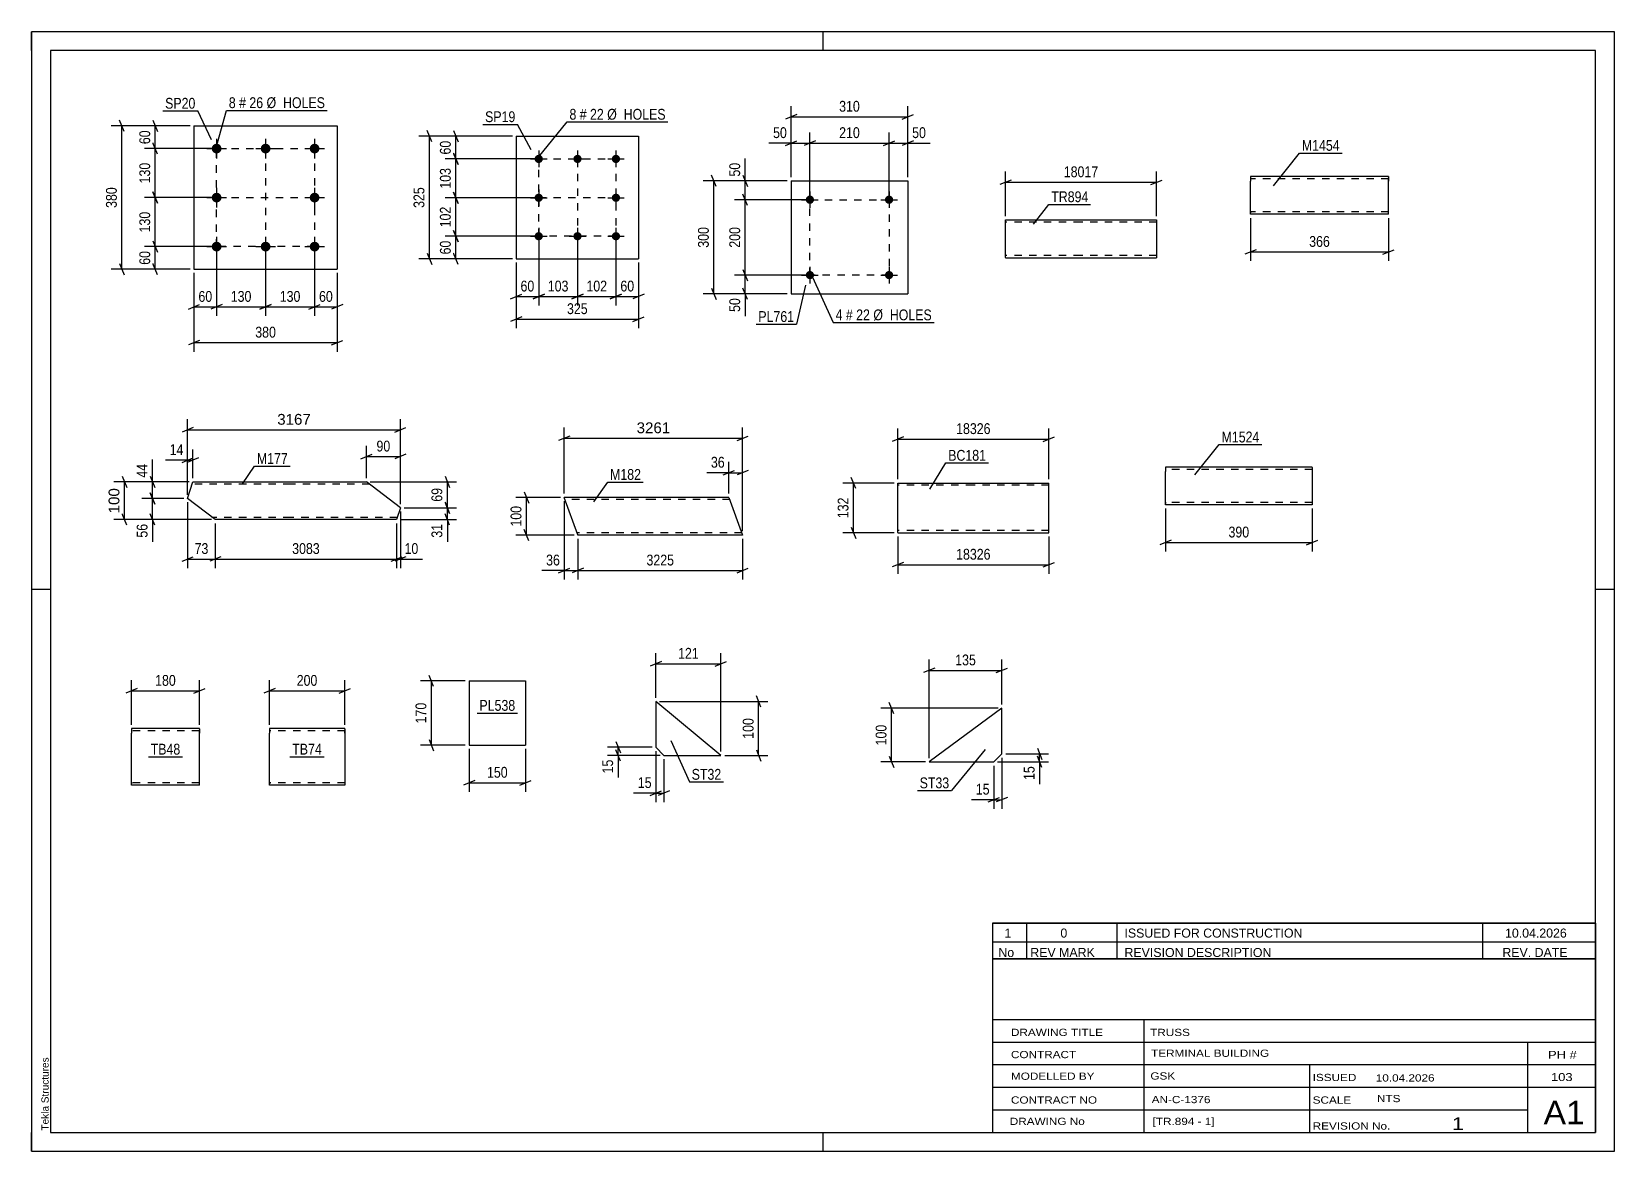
# Paper-space layout 'Layout1' of a CAD drawing. Header units: millimetres. Extents: x 0 to 420, y 0 to 297.
# The model-space entities are those that its viewports show. They can reach past a viewport. Long polylines and large blocks are cut down to what shows.
import ezdxf

# ---------------------------------------------------------------- set-up
doc = ezdxf.new("R2010")
doc.units = ezdxf.units.MM
doc.linetypes.add('DXK_LINE_DOT2', pattern=[3.9198, 1.9599, -1.9599])
doc.layers.add('Viewport layer', color=7, linetype='Continuous', plot=False)
doc.styles.add('Arial', font='ARIAL.TTF', dxfattribs={"height": 0.2})
doc.styles.add('Arial Narrow', font='ARIALN.TTF', dxfattribs={"height": 0.2})

# ---------------------------------------------------------------- blocks, each defined once
blk = doc.blocks.new('Unknown-203762663-1117')
at = {"color": 5, "linetype": 'Continuous'}
for p, q in [((420, 297), (0, 297)), ((0, 297), (0, 0)), ((0, 292), (0, 297)), ((210, 292), (210, 297)), ((420, 0), (420, 297)), ((415, 292), (5, 292)), ((5, 292), (5, 5)), ((415, 5), (415, 292)), ((5, 149), (0, 149)), ((420, 149), (415, 149)), ((0, 0), (0, 5)), ((5, 5), (415, 5)), ((210, 0), (210, 5)), ((0, 0), (420, 0))]:
    blk.add_line(p, q, dxfattribs=at)
at = {"color": 174, "linetype": 'Continuous', "style": 'Arial'}
blk.add_text('Tekla Structures', height=1.9102, rotation=90, dxfattribs=at).set_placement((4.5, 5.5))
blk = doc.blocks.new('Bolt-203762663-6812 - 6806')
at = {"linetype": 'Continuous'}
for points in [[(49.08, 267.29, -1), (49.08, 264.69, -1)], [(62.08, 267.29, -1), (62.08, 264.69, -1)], [(75.08, 267.29, -1), (75.08, 264.69, -1)], [(49.08, 254.29, -1), (49.08, 251.69, -1)], [(75.08, 254.29, -1), (75.08, 251.69, -1)], [(49.08, 241.29, -1), (49.08, 238.69, -1)], [(62.08, 241.29, -1), (62.08, 238.69, -1)], [(75.08, 241.29, -1), (75.08, 238.69, -1)]]:
    blk.add_hatch(color=1, dxfattribs=at).paths.add_polyline_path(points)
at = {"color": 1, "linetype": 'Continuous'}
for p, q in [((46.48, 265.99), (51.68, 265.99)), ((49.08, 268.59), (49.08, 263.39)), ((59.48, 265.99), (64.68, 265.99)), ((62.08, 268.59), (62.08, 263.39)), ((72.48, 265.99), (77.68, 265.99)), ((75.08, 268.59), (75.08, 263.39)), ((46.48, 252.99), (51.68, 252.99)), ((49.08, 255.59), (49.08, 250.39)), ((72.48, 252.99), (77.68, 252.99)), ((75.08, 255.59), (75.08, 250.39)), ((46.48, 239.99), (51.68, 239.99)), ((49.08, 242.59), (49.08, 237.39)), ((59.48, 239.99), (64.68, 239.99)), ((62.08, 242.59), (62.08, 237.39)), ((72.48, 239.99), (77.68, 239.99)), ((75.08, 242.59), (75.08, 237.39))]:
    blk.add_line(p, q, dxfattribs=at)
blk = doc.blocks.new('Part-203762663-6817 - 6806')
at = {"color": 2, "linetype": 'Continuous'}
for p, q in [((43.08, 271.99), (43.08, 233.99)), ((43.08, 271.99), (81.08, 271.99)), ((81.08, 271.99), (81.08, 233.99)), ((43.08, 233.99), (81.08, 233.99))]:
    blk.add_line(p, q, dxfattribs=at)
blk = doc.blocks.new('Bolt-203762663-6949 - 6943')
at = {"linetype": 'Continuous'}
for points in [[(207.63, 252.43, -1), (205.43, 252.43, -1)], [(228.63, 252.43, -1), (226.43, 252.43, -1)]]:
    blk.add_hatch(color=1, dxfattribs=at).paths.add_polyline_path(points)
at = {"color": 1, "linetype": 'Continuous'}
for p, q in [((204.33, 252.43), (208.73, 252.43)), ((206.53, 254.63), (206.53, 250.23)), ((225.33, 252.43), (229.73, 252.43)), ((227.53, 254.63), (227.53, 250.23))]:
    blk.add_line(p, q, dxfattribs=at)
blk = doc.blocks.new('Bolt-203762663-6954 - 6943')
at = {"linetype": 'Continuous'}
for points in [[(207.63, 232.43, -1), (205.43, 232.43, -1)], [(228.63, 232.43, -1), (226.43, 232.43, -1)]]:
    blk.add_hatch(color=1, dxfattribs=at).paths.add_polyline_path(points)
at = {"color": 1, "linetype": 'Continuous'}
for p, q in [((204.33, 232.43), (208.73, 232.43)), ((206.53, 234.63), (206.53, 230.23)), ((225.33, 232.43), (229.73, 232.43)), ((227.53, 234.63), (227.53, 230.23))]:
    blk.add_line(p, q, dxfattribs=at)
blk = doc.blocks.new('Part-203762663-6959 - 6943')
at = {"color": 2, "linetype": 'Continuous'}
for p, q in [((201.53, 257.43), (201.53, 227.43)), ((201.53, 257.43), (232.53, 257.43)), ((232.53, 257.43), (232.53, 227.43)), ((201.53, 227.43), (232.53, 227.43))]:
    blk.add_line(p, q, dxfattribs=at)
blk = doc.blocks.new('Bolt-203762663-6521 - 6487')
at = {"linetype": 'Continuous'}
for points in [[(134.56, 264.34, -1), (134.56, 262.14, -1)], [(144.86, 264.34, -1), (144.86, 262.14, -1)], [(155.06, 264.34, -1), (155.06, 262.14, -1)], [(134.56, 254.04, -1), (134.56, 251.84, -1)], [(155.06, 254.04, -1), (155.06, 251.84, -1)], [(134.56, 243.84, -1), (134.56, 241.64, -1)], [(144.86, 243.84, -1), (144.86, 241.64, -1)], [(155.06, 243.84, -1), (155.06, 241.64, -1)]]:
    blk.add_hatch(color=1, dxfattribs=at).paths.add_polyline_path(points)
at = {"color": 1, "linetype": 'Continuous'}
for p, q in [((134.56, 265.44), (134.56, 261.04)), ((144.86, 265.44), (144.86, 261.04)), ((155.06, 265.44), (155.06, 261.04)), ((132.36, 263.24), (136.76, 263.24)), ((142.66, 263.24), (147.06, 263.24)), ((152.86, 263.24), (157.26, 263.24)), ((132.36, 252.94), (136.76, 252.94)), ((134.56, 255.14), (134.56, 250.74)), ((152.86, 252.94), (157.26, 252.94)), ((155.06, 255.14), (155.06, 250.74)), ((134.56, 244.94), (134.56, 240.54)), ((144.86, 244.94), (144.86, 240.54)), ((155.06, 244.94), (155.06, 240.54)), ((132.36, 242.74), (136.76, 242.74)), ((142.66, 242.74), (147.06, 242.74)), ((152.86, 242.74), (157.26, 242.74))]:
    blk.add_line(p, q, dxfattribs=at)
blk = doc.blocks.new('Part-203762663-6526 - 6487')
at = {"color": 2, "linetype": 'Continuous'}
for p, q in [((128.56, 269.24), (128.56, 236.74)), ((128.56, 269.24), (161.06, 269.24)), ((161.06, 269.24), (161.06, 236.74)), ((128.56, 236.74), (161.06, 236.74))]:
    blk.add_line(p, q, dxfattribs=at)
blk = doc.blocks.new('Part-203762663-6654 - 6648')
at = {"color": 2, "linetype": 'Continuous'}
for p, q in [((165.64, 119.32), (165.64, 107.18)), ((182.91, 105.03), (165.64, 119.32)), ((165.64, 107.18), (167.79, 105.03)), ((167.79, 105.03), (182.91, 105.03))]:
    blk.add_line(p, q, dxfattribs=at)
blk = doc.blocks.new('Part-203762663-6117 - 6111')
at = {"color": 2, "linetype": 'Continuous'}
for p, q in [((164.95, 173.46), (141.31, 173.46)), ((144.91, 163.55), (141.31, 173.46)), ((185.05, 173.46), (165.05, 173.46)), ((185.05, 173.46), (188.68, 163.46)), ((144.95, 163.46), (144.91, 163.55)), ((164.95, 163.46), (144.95, 163.46)), ((188.68, 163.46), (165.05, 163.46))]:
    blk.add_line(p, q, dxfattribs=at)
at = {"color": 7, "linetype": 'DXK_LINE_DOT2'}
for p, q in [((164.95, 172.86), (141.52, 172.86)), ((185.26, 172.86), (165.05, 172.86)), ((144.73, 164.06), (144.71, 164.11)), ((164.95, 164.06), (144.73, 164.06)), ((188.47, 164.06), (165.05, 164.06)), ((188.47, 164.06), (188.45, 164.11))]:
    blk.add_line(p, q, dxfattribs=at)
blk = doc.blocks.new('Part-203762663-6216 - 6210')
at = {"color": 2, "linetype": 'Continuous'}
for p, q in [((41.4, 173.16), (42.77, 177.57)), ((42.77, 177.57), (68.74, 177.57)), ((68.84, 177.57), (88.84, 177.57)), ((97.84, 170.71), (88.84, 177.57)), ((48.74, 167.57), (41.4, 173.16)), ((97.84, 170.71), (96.86, 167.57)), ((68.74, 167.57), (48.74, 167.57)), ((96.86, 167.57), (68.84, 167.57))]:
    blk.add_line(p, q, dxfattribs=at)
at = {"color": 7, "linetype": 'DXK_LINE_DOT2'}
for p, q in [((68.74, 176.97), (42.58, 176.97)), ((89.63, 176.97), (68.84, 176.97)), ((48.74, 167.57), (47.72, 168.34)), ((68.74, 168.17), (47.96, 168.17)), ((97.04, 168.17), (68.84, 168.17))]:
    blk.add_line(p, q, dxfattribs=at)
blk = doc.blocks.new('Part-203762663-6461 - 6457')
at = {"color": 2, "linetype": 'Continuous'}
for p, q in [((116.08, 124.76), (116.08, 107.76)), ((116.08, 124.76), (131.08, 124.76)), ((131.08, 124.76), (131.08, 107.76)), ((116.08, 107.76), (131.08, 107.76))]:
    blk.add_line(p, q, dxfattribs=at)
blk = doc.blocks.new('Part-203762663-6631 - 6627')
at = {"color": 2, "linetype": 'Continuous'}
for p, q in [((26.51, 112.14), (26.51, 110.94)), ((44.51, 112.14), (26.51, 112.14)), ((26.51, 97.88), (26.51, 110.94)), ((44.51, 112.05), (44.51, 112.14)), ((44.51, 112.05), (44.51, 110.94)), ((44.51, 97.14), (44.51, 110.94)), ((26.51, 97.23), (26.51, 97.88)), ((26.51, 97.14), (26.51, 97.23)), ((44.51, 97.14), (26.51, 97.14))]:
    blk.add_line(p, q, dxfattribs=at)
at = {"color": 7, "linetype": 'DXK_LINE_DOT2'}
for p, q in [((44.51, 111.54), (26.51, 111.54)), ((44.51, 110.94), (44.51, 111.79)), ((26.51, 97.88), (26.51, 97.49)), ((26.51, 97.74), (26.51, 97.79)), ((44.51, 97.74), (26.51, 97.74)), ((26.51, 97.14), (26.51, 97.14)), ((44.51, 97.74), (44.51, 97.79))]:
    blk.add_line(p, q, dxfattribs=at)
blk = doc.blocks.new('Part-203762663-6710 - 6704')
at = {"color": 2, "linetype": 'Continuous'}
for p, q in [((257.48, 117.57), (238.19, 103.28)), ((257.48, 105.42), (257.48, 117.57)), ((255.33, 103.28), (257.48, 105.42)), ((238.19, 103.28), (255.33, 103.28))]:
    blk.add_line(p, q, dxfattribs=at)
blk = doc.blocks.new('Part-203762663-6769 - 6764')
at = {"color": 2, "linetype": 'Continuous'}
for p, q in [((63.08, 112.14), (63.08, 110.94)), ((83.08, 112.14), (63.08, 112.14)), ((63.08, 97.88), (63.08, 110.94)), ((83.08, 112.05), (83.08, 112.14)), ((83.08, 112.05), (83.08, 110.94)), ((83.08, 110.94), (83.08, 97.14)), ((63.08, 97.23), (63.08, 97.88)), ((63.08, 97.14), (63.08, 97.23)), ((83.08, 97.14), (63.08, 97.14))]:
    blk.add_line(p, q, dxfattribs=at)
at = {"color": 7, "linetype": 'DXK_LINE_DOT2'}
for p, q in [((83.08, 111.54), (63.08, 111.54)), ((83.08, 110.94), (83.08, 111.79)), ((63.08, 97.88), (63.08, 97.49)), ((63.08, 97.74), (63.08, 97.79)), ((83.08, 97.74), (63.08, 97.74)), ((83.08, 97.74), (83.08, 97.79))]:
    blk.add_line(p, q, dxfattribs=at)
blk = doc.blocks.new('Part-203762663-6791 - 6785')
at = {"color": 2, "linetype": 'Continuous'}
for p, q in [((323.46, 258.57), (323.46, 257.37)), ((360.07, 258.57), (323.46, 258.57)), ((323.46, 249.31), (323.46, 257.37)), ((360.07, 258.57), (360.07, 258.47)), ((360.07, 258.47), (360.07, 257.37)), ((360.07, 248.57), (360.07, 257.37)), ((323.46, 248.66), (323.46, 249.31)), ((323.46, 248.57), (323.46, 248.66)), ((360.07, 248.57), (323.46, 248.57))]:
    blk.add_line(p, q, dxfattribs=at)
at = {"color": 7, "linetype": 'DXK_LINE_DOT2'}
for p, q in [((360.07, 257.97), (323.46, 257.97)), ((360.07, 257.37), (360.07, 258.21)), ((323.46, 249.31), (323.46, 248.92)), ((323.46, 249.17), (323.46, 249.21)), ((360.07, 249.17), (323.46, 249.17)), ((323.46, 248.57), (323.46, 248.57)), ((360.07, 249.17), (360.07, 249.21))]:
    blk.add_line(p, q, dxfattribs=at)
blk = doc.blocks.new('Part-203762663-6927 - 6919')
at = {"color": 2, "linetype": 'Continuous'}
for p, q in [((258.42, 237.14), (258.42, 247.05)), ((258.42, 247.05), (278.42, 247.05)), ((278.52, 247.05), (298.52, 247.05)), ((298.52, 247.05), (298.52, 237.05)), ((258.42, 237.14), (258.42, 237.05)), ((258.42, 237.05), (278.42, 237.05)), ((278.52, 237.05), (298.52, 237.05))]:
    blk.add_line(p, q, dxfattribs=at)
at = {"color": 7, "linetype": 'DXK_LINE_DOT2'}
for p, q in [((278.42, 246.45), (258.42, 246.45)), ((298.52, 246.45), (278.52, 246.45)), ((298.52, 246.96), (298.52, 247.05)), ((258.42, 237.65), (258.42, 237.7)), ((278.42, 237.65), (258.42, 237.65)), ((298.52, 237.65), (278.52, 237.65)), ((298.52, 237.65), (298.52, 237.7))]:
    blk.add_line(p, q, dxfattribs=at)
blk = doc.blocks.new('Part-203762663-7132 - 7126')
at = {"color": 2, "linetype": 'Continuous'}
for p, q in [((229.85, 164.18), (229.85, 177.28)), ((229.85, 177.28), (249.85, 177.28)), ((249.95, 177.28), (269.95, 177.28)), ((269.95, 164.08), (269.95, 177.28)), ((229.85, 164.18), (229.85, 164.08)), ((229.85, 164.08), (249.85, 164.08)), ((249.95, 164.08), (269.95, 164.08))]:
    blk.add_line(p, q, dxfattribs=at)
at = {"color": 7, "linetype": 'DXK_LINE_DOT2'}
for p, q in [((249.85, 176.68), (229.85, 176.68)), ((269.95, 176.68), (249.95, 176.68)), ((229.85, 164.68), (229.85, 164.73)), ((249.85, 164.68), (229.85, 164.68)), ((269.95, 164.68), (249.95, 164.68)), ((269.95, 164.68), (269.95, 164.73))]:
    blk.add_line(p, q, dxfattribs=at)
blk = doc.blocks.new('Part-203762663-7187 - 7181')
at = {"color": 2, "linetype": 'Continuous'}
for p, q in [((300.86, 181.49), (300.86, 180.29)), ((339.85, 181.49), (300.86, 181.49)), ((339.85, 181.4), (339.85, 181.49)), ((339.85, 181.4), (339.85, 180.29)), ((300.86, 172.23), (300.86, 180.29)), ((339.85, 180.29), (339.85, 171.49)), ((300.86, 171.58), (300.86, 172.23)), ((300.86, 171.49), (300.86, 171.58)), ((339.85, 171.49), (300.86, 171.49))]:
    blk.add_line(p, q, dxfattribs=at)
at = {"color": 7, "linetype": 'DXK_LINE_DOT2'}
for p, q in [((339.85, 180.89), (300.86, 180.89)), ((339.85, 181.14), (339.85, 180.29)), ((300.86, 172.23), (300.86, 171.84)), ((339.85, 172.14), (339.85, 172.23)), ((300.86, 172.09), (300.86, 172.14)), ((339.85, 172.09), (300.86, 172.09)), ((300.86, 171.49), (300.86, 171.49)), ((339.85, 172.09), (339.85, 172.14)), ((339.85, 172.09), (339.85, 172.14))]:
    blk.add_line(p, q, dxfattribs=at)
blk = doc.blocks.new('Rectangle-203762663-6904 - 6806')
at = {"color": 1, "linetype": 'DXK_LINE_DOT2'}
blk.add_lwpolyline([(49.08, 265.99), (75.08, 265.99), (75.08, 239.99), (49.08, 239.99), (49.08, 265.99)], close=True, dxfattribs=at)
blk = doc.blocks.new('Rectangle-203762663-7068 - 6943')
at = {"color": 1, "linetype": 'DXK_LINE_DOT2'}
blk.add_lwpolyline([(206.53, 252.43), (227.53, 252.43), (227.53, 232.43), (206.53, 232.43), (206.53, 252.43)], close=True, dxfattribs=at)
blk = doc.blocks.new('Rectangle-203762663-6612 - 6487')
at = {"color": 1, "linetype": 'DXK_LINE_DOT2'}
blk.add_lwpolyline([(134.56, 263.24), (155.06, 263.24), (155.06, 242.74), (134.56, 242.74), (134.56, 263.24)], close=True, dxfattribs=at)
blk = doc.blocks.new('Line-203762663-6890 - 6806')
at = {"color": 1, "linetype": 'DXK_LINE_DOT2'}
blk.add_line((62.08, 265.99), (62.08, 239.99), dxfattribs=at)
blk = doc.blocks.new('Line-203762663-6599 - 6487')
at = {"color": 1, "linetype": 'DXK_LINE_DOT2'}
blk.add_line((144.81, 263.24), (144.81, 242.74), dxfattribs=at)
blk = doc.blocks.new('Line-203762663-6897 - 6806')
at = {"color": 1, "linetype": 'DXK_LINE_DOT2'}
blk.add_line((49.08, 252.99), (75.08, 252.99), dxfattribs=at)
blk = doc.blocks.new('Line-203762663-6606 - 6487')
at = {"color": 1, "linetype": 'DXK_LINE_DOT2'}
blk.add_line((134.56, 252.99), (157.25, 252.99), dxfattribs=at)
blk = doc.blocks.new('StraightDimension-203762663-6840 - 6806')
at = {"color": 7, "linetype": 'Continuous'}
for p, q in [((49.08, 238.99), (49.08, 221.59)), ((43.08, 232.99), (43.08, 221.59)), ((41.58, 223.39), (44.58, 224.59)), ((43.08, 223.99), (49.08, 223.99)), ((50.58, 224.59), (47.58, 223.39))]:
    blk.add_line(p, q, dxfattribs=at)
at = {"color": 0}
blk.add_wipeout([(48.51, 224.74), (48.51, 228.94), (43.66, 228.94), (43.66, 224.74)], dxfattribs=at)
at = {"color": 3, "style": 'Arial Narrow'}
blk.add_text('60', height=2.863, dxfattribs=at).set_placement((44.26, 225.34))
blk = doc.blocks.new('StraightDimension-203762663-6880 - 6806')
at = {"color": 7, "linetype": 'Continuous'}
for p, q in [((48.08, 239.99), (29.94, 239.99)), ((32.19, 241.49), (33.39, 238.49)), ((32.79, 233.99), (32.79, 239.99)), ((33.39, 232.49), (32.19, 235.49)), ((42.08, 233.99), (29.94, 233.99))]:
    blk.add_line(p, q, dxfattribs=at)
at = {"color": 0}
blk.add_wipeout([(32.04, 239.42), (27.84, 239.42), (27.84, 234.56), (32.04, 234.56)], dxfattribs=at)
at = {"color": 3, "style": 'Arial Narrow'}
blk.add_text('60', height=2.863, rotation=90.0002, dxfattribs=at).set_placement((31.44, 235.16))
blk = doc.blocks.new('StraightDimension-203762663-6819 - 6806')
at = {"color": 7, "linetype": 'Continuous'}
for p, q in [((43.08, 232.99), (43.08, 212.11)), ((81.08, 232.99), (81.08, 212.11)), ((44.58, 215.11), (41.58, 213.91)), ((43.08, 214.51), (81.08, 214.51)), ((79.58, 213.91), (82.58, 215.11))]:
    blk.add_line(p, q, dxfattribs=at)
at = {"color": 0}
blk.add_wipeout([(65.43, 215.26), (65.43, 219.46), (58.74, 219.46), (58.74, 215.26)], dxfattribs=at)
at = {"color": 3, "style": 'Arial Narrow'}
blk.add_text('380', height=2.863, dxfattribs=at).set_placement((59.34, 215.86))
blk = doc.blocks.new('StraightDimension-203762663-6830 - 6806')
at = {"color": 7, "linetype": 'Continuous'}
for p, q in [((75.08, 238.99), (75.08, 221.59)), ((81.08, 232.99), (81.08, 221.59)), ((73.58, 223.39), (76.58, 224.59)), ((75.08, 223.99), (81.08, 223.99)), ((82.58, 224.59), (79.58, 223.39))]:
    blk.add_line(p, q, dxfattribs=at)
at = {"color": 0}
blk.add_wipeout([(80.51, 224.74), (80.51, 228.94), (75.66, 228.94), (75.66, 224.74)], dxfattribs=at)
at = {"color": 3, "style": 'Arial Narrow'}
blk.add_text('60', height=2.863, dxfattribs=at).set_placement((76.26, 225.34))
blk = doc.blocks.new('StraightDimension-203762663-6850 - 6806')
at = {"color": 7, "linetype": 'Continuous'}
for p, q in [((49.08, 238.99), (49.08, 221.59)), ((62.08, 238.99), (62.08, 221.59)), ((50.58, 224.59), (47.58, 223.39)), ((49.08, 223.99), (62.08, 223.99)), ((60.58, 223.39), (63.58, 224.59))]:
    blk.add_line(p, q, dxfattribs=at)
at = {"color": 0}
blk.add_wipeout([(58.93, 224.74), (58.93, 228.94), (52.24, 228.94), (52.24, 224.74)], dxfattribs=at)
at = {"color": 3, "style": 'Arial Narrow'}
blk.add_text('130', height=2.863, dxfattribs=at).set_placement((52.84, 225.34))
blk = doc.blocks.new('StraightDimension-203762663-6852 - 6806')
at = {"color": 7, "linetype": 'Continuous'}
for p, q in [((62.08, 238.99), (62.08, 221.59)), ((75.08, 238.99), (75.08, 221.59)), ((63.58, 224.59), (60.58, 223.39)), ((62.08, 223.99), (75.08, 223.99)), ((73.58, 223.39), (76.58, 224.59))]:
    blk.add_line(p, q, dxfattribs=at)
at = {"color": 0}
blk.add_wipeout([(71.93, 224.74), (71.93, 228.94), (65.24, 228.94), (65.24, 224.74)], dxfattribs=at)
at = {"color": 3, "style": 'Arial Narrow'}
blk.add_text('130', height=2.863, dxfattribs=at).set_placement((65.84, 225.34))
blk = doc.blocks.new('StraightDimension-203762663-6855 - 6806')
at = {"color": 7, "linetype": 'Continuous'}
for p, q in [((24.54, 270.49), (23.34, 273.49)), ((42.08, 271.99), (21.09, 271.99)), ((23.94, 233.99), (23.94, 271.99)), ((23.34, 235.49), (24.54, 232.49)), ((42.08, 233.99), (21.09, 233.99))]:
    blk.add_line(p, q, dxfattribs=at)
at = {"color": 0}
blk.add_wipeout([(23.19, 256.33), (18.99, 256.33), (18.99, 249.65), (23.19, 249.65)], dxfattribs=at)
at = {"color": 3, "style": 'Arial Narrow'}
blk.add_text('380', height=2.863, rotation=90.0002, dxfattribs=at).set_placement((22.59, 250.25))
blk = doc.blocks.new('StraightDimension-203762663-6866 - 6806')
at = {"color": 7, "linetype": 'Continuous'}
for p, q in [((48.08, 252.99), (29.94, 252.99)), ((33.39, 251.49), (32.19, 254.49)), ((32.79, 239.99), (32.79, 252.99)), ((48.08, 239.99), (29.94, 239.99)), ((32.19, 241.49), (33.39, 238.49))]:
    blk.add_line(p, q, dxfattribs=at)
at = {"color": 0}
blk.add_wipeout([(32.04, 249.83), (27.84, 249.83), (27.84, 243.15), (32.04, 243.15)], dxfattribs=at)
at = {"color": 3, "style": 'Arial Narrow'}
blk.add_text('130', height=2.863, rotation=90.0002, dxfattribs=at).set_placement((31.44, 243.75))
blk = doc.blocks.new('StraightDimension-203762663-6868 - 6806')
at = {"color": 7, "linetype": 'Continuous'}
for p, q in [((48.08, 265.99), (29.94, 265.99)), ((33.39, 264.49), (32.19, 267.49)), ((32.79, 252.99), (32.79, 265.99)), ((48.08, 252.99), (29.94, 252.99)), ((32.19, 254.49), (33.39, 251.49))]:
    blk.add_line(p, q, dxfattribs=at)
at = {"color": 0}
blk.add_wipeout([(32.04, 262.83), (27.84, 262.83), (27.84, 256.15), (32.04, 256.15)], dxfattribs=at)
at = {"color": 3, "style": 'Arial Narrow'}
blk.add_text('130', height=2.863, rotation=90.0002, dxfattribs=at).set_placement((31.44, 256.75))
blk = doc.blocks.new('StraightDimension-203762663-6870 - 6806')
at = {"color": 7, "linetype": 'Continuous'}
for p, q in [((32.19, 273.49), (33.39, 270.49)), ((42.08, 271.99), (29.94, 271.99)), ((32.79, 265.99), (32.79, 271.99)), ((48.08, 265.99), (29.94, 265.99)), ((33.39, 264.49), (32.19, 267.49))]:
    blk.add_line(p, q, dxfattribs=at)
at = {"color": 0}
blk.add_wipeout([(32.04, 271.42), (27.84, 271.42), (27.84, 266.56), (32.04, 266.56)], dxfattribs=at)
at = {"color": 3, "style": 'Arial Narrow'}
blk.add_text('60', height=2.863, rotation=90.0002, dxfattribs=at).set_placement((31.44, 267.16))
blk = doc.blocks.new('StraightDimension-203762663-6972 - 6943')
at = {"color": 7, "linetype": 'Continuous'}
for p, q in [((227.53, 253.43), (227.53, 270.28)), ((232.53, 258.43), (232.53, 270.28)), ((226.03, 266.83), (229.03, 268.03)), ((227.53, 267.43), (232.53, 267.43)), ((234.03, 268.03), (231.03, 266.83))]:
    blk.add_line(p, q, dxfattribs=at)
at = {"color": 0}
blk.add_wipeout([(237.92, 268.18), (237.92, 272.38), (233.06, 272.38), (233.06, 268.18)], dxfattribs=at)
at = {"color": 7, "linetype": 'Continuous'}
blk.add_line((232.53, 267.43), (238.44, 267.43), dxfattribs=at)
blk.add_line((232.53, 267.43), (238.44, 267.43), dxfattribs=at)
at = {"color": 3, "style": 'Arial Narrow'}
blk.add_text('50', height=2.863, dxfattribs=at).set_placement((233.66, 268.78))
blk = doc.blocks.new('StraightDimension-203762663-6961 - 6943')
at = {"color": 7, "linetype": 'Continuous'}
for p, q in [((201.53, 258.43), (201.53, 277.28)), ((232.53, 258.43), (232.53, 277.28)), ((203.03, 275.03), (200.03, 273.83)), ((201.53, 274.43), (232.53, 274.43)), ((231.03, 273.83), (234.03, 275.03))]:
    blk.add_line(p, q, dxfattribs=at)
at = {"color": 0}
blk.add_wipeout([(220.38, 275.18), (220.38, 279.38), (213.69, 279.38), (213.69, 275.18)], dxfattribs=at)
at = {"color": 3, "style": 'Arial Narrow'}
blk.add_text('310', height=2.863, dxfattribs=at).set_placement((214.29, 275.78))
blk = doc.blocks.new('StraightDimension-203762663-6985 - 6943')
at = {"color": 7, "linetype": 'Continuous'}
for p, q in [((206.53, 253.43), (206.53, 270.28)), ((227.53, 253.43), (227.53, 270.28)), ((208.03, 268.03), (205.03, 266.83)), ((206.53, 267.43), (227.53, 267.43)), ((226.03, 266.83), (229.03, 268.03))]:
    blk.add_line(p, q, dxfattribs=at)
at = {"color": 0}
blk.add_wipeout([(220.38, 268.18), (220.38, 272.38), (213.69, 272.38), (213.69, 268.18)], dxfattribs=at)
at = {"color": 3, "style": 'Arial Narrow'}
blk.add_text('210', height=2.863, dxfattribs=at).set_placement((214.29, 268.78))
blk = doc.blocks.new('StraightDimension-203762663-7001 - 6943')
at = {"color": 7, "linetype": 'Continuous'}
for p, q in [((201.53, 258.43), (201.53, 270.28)), ((206.53, 253.43), (206.53, 270.28)), ((200.03, 266.83), (203.03, 268.03)), ((201.53, 267.43), (206.53, 267.43)), ((208.03, 268.03), (205.03, 266.83))]:
    blk.add_line(p, q, dxfattribs=at)
at = {"color": 0}
blk.add_wipeout([(201.01, 268.18), (201.01, 272.38), (196.15, 272.38), (196.15, 268.18)], dxfattribs=at)
at = {"color": 7, "linetype": 'Continuous'}
blk.add_line((201.53, 267.43), (195.63, 267.43), dxfattribs=at)
blk.add_line((201.53, 267.43), (195.63, 267.43), dxfattribs=at)
at = {"color": 3, "style": 'Arial Narrow'}
blk.add_text('50', height=2.863, dxfattribs=at).set_placement((196.75, 268.78))
blk = doc.blocks.new('StraightDimension-203762663-7015 - 6943')
at = {"color": 7, "linetype": 'Continuous'}
for p, q in [((200.53, 257.43), (178.19, 257.43)), ((181.64, 255.93), (180.44, 258.93)), ((181.04, 227.43), (181.04, 257.43)), ((200.53, 227.43), (178.19, 227.43)), ((180.44, 228.93), (181.64, 225.93))]:
    blk.add_line(p, q, dxfattribs=at)
at = {"color": 0}
blk.add_wipeout([(180.29, 245.77), (176.09, 245.77), (176.09, 239.09), (180.29, 239.09)], dxfattribs=at)
at = {"color": 3, "style": 'Arial Narrow'}
blk.add_text('300', height=2.863, rotation=90.0002, dxfattribs=at).set_placement((179.69, 239.69))
blk = doc.blocks.new('StraightDimension-203762663-7026 - 6943')
at = {"color": 7, "linetype": 'Continuous'}
for p, q in [((205.53, 232.43), (186.5, 232.43)), ((188.75, 233.93), (189.95, 230.93)), ((189.35, 227.43), (189.35, 232.43)), ((200.53, 227.43), (186.5, 227.43)), ((189.95, 225.93), (188.75, 228.93))]:
    blk.add_line(p, q, dxfattribs=at)
at = {"color": 0}
blk.add_wipeout([(188.6, 226.91), (184.4, 226.91), (184.4, 222.05), (188.6, 222.05)], dxfattribs=at)
at = {"color": 7, "linetype": 'Continuous'}
blk.add_line((189.35, 227.43), (189.35, 221.53), dxfattribs=at)
blk.add_line((189.35, 227.43), (189.35, 221.53), dxfattribs=at)
at = {"color": 3, "style": 'Arial Narrow'}
blk.add_text('50', height=2.863, rotation=90.0002, dxfattribs=at).set_placement((188, 222.65))
blk = doc.blocks.new('StraightDimension-203762663-7039 - 6943')
at = {"color": 7, "linetype": 'Continuous'}
for p, q in [((205.53, 252.43), (186.5, 252.43)), ((189.95, 250.93), (188.75, 253.93)), ((189.35, 232.43), (189.35, 252.43)), ((205.53, 232.43), (186.5, 232.43)), ((188.75, 233.93), (189.95, 230.93))]:
    blk.add_line(p, q, dxfattribs=at)
at = {"color": 0}
blk.add_wipeout([(188.6, 245.78), (184.4, 245.78), (184.4, 239.09), (188.6, 239.09)], dxfattribs=at)
at = {"color": 3, "style": 'Arial Narrow'}
blk.add_text('200', height=2.863, rotation=90.0002, dxfattribs=at).set_placement((188, 239.69))
blk = doc.blocks.new('StraightDimension-203762663-7055 - 6943')
at = {"color": 7, "linetype": 'Continuous'}
for p, q in [((200.53, 257.43), (186.5, 257.43)), ((188.75, 258.93), (189.95, 255.93)), ((189.35, 252.43), (189.35, 257.43)), ((205.53, 252.43), (186.5, 252.43)), ((189.95, 250.93), (188.75, 253.93))]:
    blk.add_line(p, q, dxfattribs=at)
at = {"color": 0}
blk.add_wipeout([(188.6, 262.81), (184.4, 262.81), (184.4, 257.96), (188.6, 257.96)], dxfattribs=at)
at = {"color": 7, "linetype": 'Continuous'}
blk.add_line((189.35, 257.43), (189.35, 263.34), dxfattribs=at)
blk.add_line((189.35, 257.43), (189.35, 263.34), dxfattribs=at)
at = {"color": 3, "style": 'Arial Narrow'}
blk.add_text('50', height=2.863, rotation=90.0002, dxfattribs=at).set_placement((188, 258.56))
blk = doc.blocks.new('StraightDimension-203762663-6528 - 6487')
at = {"color": 7, "linetype": 'Continuous'}
for p, q in [((128.56, 235.74), (128.56, 218.34)), ((161.06, 235.74), (161.06, 218.34)), ((130.06, 221.34), (127.06, 220.14)), ((128.56, 220.74), (161.06, 220.74)), ((159.56, 220.14), (162.56, 221.34))]:
    blk.add_line(p, q, dxfattribs=at)
at = {"color": 0}
blk.add_wipeout([(148.15, 221.49), (148.15, 225.69), (141.47, 225.69), (141.47, 221.49)], dxfattribs=at)
at = {"color": 3, "style": 'Arial Narrow'}
blk.add_text('325', height=2.863, dxfattribs=at).set_placement((142.07, 222.09))
blk = doc.blocks.new('StraightDimension-203762663-6539 - 6487')
at = {"color": 7, "linetype": 'Continuous'}
for p, q in [((134.56, 241.74), (134.56, 224.34)), ((144.86, 241.74), (144.86, 224.34)), ((133.06, 226.14), (136.06, 227.34)), ((146.36, 227.34), (143.36, 226.14)), ((134.56, 226.74), (144.86, 226.74))]:
    blk.add_line(p, q, dxfattribs=at)
at = {"color": 0}
blk.add_wipeout([(143.05, 227.49), (143.05, 231.69), (136.37, 231.69), (136.37, 227.49)], dxfattribs=at)
at = {"color": 3, "style": 'Arial Narrow'}
blk.add_text('103', height=2.863, dxfattribs=at).set_placement((136.97, 228.09))
blk = doc.blocks.new('StraightDimension-203762663-6541 - 6487')
at = {"color": 7, "linetype": 'Continuous'}
for p, q in [((144.86, 241.74), (144.86, 224.34)), ((155.06, 241.74), (155.06, 224.34)), ((143.36, 226.14), (146.36, 227.34)), ((156.56, 227.34), (153.56, 226.14)), ((144.86, 226.74), (155.06, 226.74))]:
    blk.add_line(p, q, dxfattribs=at)
at = {"color": 0}
blk.add_wipeout([(153.3, 227.49), (153.3, 231.69), (146.62, 231.69), (146.62, 227.49)], dxfattribs=at)
at = {"color": 3, "style": 'Arial Narrow'}
blk.add_text('102', height=2.863, dxfattribs=at).set_placement((147.22, 228.09))
blk = doc.blocks.new('StraightDimension-203762663-6543 - 6487')
at = {"color": 7, "linetype": 'Continuous'}
for p, q in [((155.06, 241.74), (155.06, 224.34)), ((161.06, 235.74), (161.06, 224.34)), ((153.56, 226.14), (156.56, 227.34)), ((162.56, 227.34), (159.56, 226.14)), ((155.06, 226.74), (161.06, 226.74))]:
    blk.add_line(p, q, dxfattribs=at)
at = {"color": 0}
blk.add_wipeout([(160.49, 227.49), (160.49, 231.69), (155.63, 231.69), (155.63, 227.49)], dxfattribs=at)
at = {"color": 3, "style": 'Arial Narrow'}
blk.add_text('60', height=2.863, dxfattribs=at).set_placement((156.23, 228.09))
blk = doc.blocks.new('StraightDimension-203762663-6553 - 6487')
at = {"color": 7, "linetype": 'Continuous'}
for p, q in [((134.56, 241.74), (134.56, 224.34)), ((128.56, 235.74), (128.56, 224.34)), ((127.06, 226.14), (130.06, 227.34)), ((136.06, 227.34), (133.06, 226.14)), ((128.56, 226.74), (134.56, 226.74))]:
    blk.add_line(p, q, dxfattribs=at)
at = {"color": 0}
blk.add_wipeout([(133.99, 227.49), (133.99, 231.69), (129.13, 231.69), (129.13, 227.49)], dxfattribs=at)
at = {"color": 3, "style": 'Arial Narrow'}
blk.add_text('60', height=2.863, dxfattribs=at).set_placement((129.73, 228.09))
blk = doc.blocks.new('StraightDimension-203762663-6564 - 6487')
at = {"color": 7, "linetype": 'Continuous'}
for p, q in [((127.56, 269.24), (102.71, 269.24)), ((106.16, 267.74), (104.96, 270.74)), ((105.56, 236.74), (105.56, 269.24)), ((127.56, 236.74), (102.71, 236.74)), ((104.96, 238.24), (106.16, 235.24))]:
    blk.add_line(p, q, dxfattribs=at)
at = {"color": 0}
blk.add_wipeout([(104.81, 256.33), (100.61, 256.33), (100.61, 249.65), (104.81, 249.65)], dxfattribs=at)
at = {"color": 3, "style": 'Arial Narrow'}
blk.add_text('325', height=2.863, rotation=90.0002, dxfattribs=at).set_placement((104.21, 250.25))
blk = doc.blocks.new('StraightDimension-203762663-6575 - 6487')
at = {"color": 7, "linetype": 'Continuous'}
for p, q in [((133.56, 252.94), (109.71, 252.94)), ((111.96, 254.44), (113.16, 251.44)), ((112.56, 242.74), (112.56, 252.94)), ((113.16, 241.24), (111.96, 244.24)), ((133.56, 242.74), (109.71, 242.74))]:
    blk.add_line(p, q, dxfattribs=at)
at = {"color": 0}
blk.add_wipeout([(111.81, 251.18), (107.61, 251.18), (107.61, 244.5), (111.81, 244.5)], dxfattribs=at)
at = {"color": 3, "style": 'Arial Narrow'}
blk.add_text('102', height=2.863, rotation=90.0002, dxfattribs=at).set_placement((111.21, 245.1))
blk = doc.blocks.new('StraightDimension-203762663-6577 - 6487')
at = {"color": 7, "linetype": 'Continuous'}
for p, q in [((111.96, 264.74), (113.16, 261.74)), ((133.56, 263.24), (109.71, 263.24)), ((112.56, 252.94), (112.56, 263.24)), ((133.56, 252.94), (109.71, 252.94)), ((113.16, 251.44), (111.96, 254.44))]:
    blk.add_line(p, q, dxfattribs=at)
at = {"color": 0}
blk.add_wipeout([(111.81, 261.43), (107.61, 261.43), (107.61, 254.75), (111.81, 254.75)], dxfattribs=at)
at = {"color": 3, "style": 'Arial Narrow'}
blk.add_text('103', height=2.863, rotation=90.0002, dxfattribs=at).set_placement((111.21, 255.35))
blk = doc.blocks.new('StraightDimension-203762663-6579 - 6487')
at = {"color": 7, "linetype": 'Continuous'}
for p, q in [((111.96, 244.24), (113.16, 241.24)), ((133.56, 242.74), (109.71, 242.74)), ((112.56, 236.74), (112.56, 242.74)), ((127.56, 236.74), (109.71, 236.74)), ((113.16, 235.24), (111.96, 238.24))]:
    blk.add_line(p, q, dxfattribs=at)
at = {"color": 0}
blk.add_wipeout([(111.81, 242.17), (107.61, 242.17), (107.61, 237.31), (111.81, 237.31)], dxfattribs=at)
at = {"color": 3, "style": 'Arial Narrow'}
blk.add_text('60', height=2.863, rotation=90.0002, dxfattribs=at).set_placement((111.21, 237.91))
blk = doc.blocks.new('StraightDimension-203762663-6589 - 6487')
at = {"color": 7, "linetype": 'Continuous'}
for p, q in [((127.56, 269.24), (109.71, 269.24)), ((111.96, 270.74), (113.16, 267.74)), ((112.56, 263.24), (112.56, 269.24)), ((113.16, 261.74), (111.96, 264.74)), ((133.56, 263.24), (109.71, 263.24))]:
    blk.add_line(p, q, dxfattribs=at)
at = {"color": 0}
blk.add_wipeout([(111.81, 268.67), (107.61, 268.67), (107.61, 263.81), (111.81, 263.81)], dxfattribs=at)
at = {"color": 3, "style": 'Arial Narrow'}
blk.add_text('60', height=2.863, rotation=90.0002, dxfattribs=at).set_placement((111.21, 264.41))
blk = doc.blocks.new('StraightDimension-203762663-6656 - 6648')
at = {"color": 7, "linetype": 'Continuous'}
for p, q in [((165.64, 106.18), (165.64, 92.63)), ((167.79, 104.03), (167.79, 92.63)), ((164.14, 94.43), (167.14, 95.63)), ((165.64, 95.03), (167.79, 95.03)), ((169.29, 95.63), (166.29, 94.43))]:
    blk.add_line(p, q, dxfattribs=at)
at = {"color": 0}
blk.add_wipeout([(165.12, 95.78), (165.12, 99.98), (160.26, 99.98), (160.26, 95.78)], dxfattribs=at)
at = {"color": 7, "linetype": 'Continuous'}
blk.add_line((165.64, 95.03), (159.74, 95.03), dxfattribs=at)
blk.add_line((165.64, 95.03), (159.74, 95.03), dxfattribs=at)
at = {"color": 3, "style": 'Arial Narrow'}
blk.add_text('15', height=2.863, dxfattribs=at).set_placement((160.86, 96.38))
blk = doc.blocks.new('StraightDimension-203762663-6668 - 6648')
at = {"color": 7, "linetype": 'Continuous'}
for p, q in [((165.64, 120.32), (165.64, 132.17)), ((182.92, 106.03), (182.92, 132.17)), ((167.14, 129.92), (164.14, 128.72)), ((165.64, 129.32), (182.92, 129.32)), ((181.42, 128.72), (184.42, 129.92))]:
    blk.add_line(p, q, dxfattribs=at)
at = {"color": 0}
blk.add_wipeout([(177.62, 130.07), (177.62, 134.27), (170.94, 134.27), (170.94, 130.07)], dxfattribs=at)
at = {"color": 3, "style": 'Arial Narrow'}
blk.add_text('121', height=2.863, dxfattribs=at).set_placement((171.54, 130.67))
blk = doc.blocks.new('StraightDimension-203762663-6678 - 6648')
at = {"color": 7, "linetype": 'Continuous'}
for p, q in [((164.64, 107.18), (152.79, 107.18)), ((166.79, 105.03), (152.79, 105.03)), ((155.04, 108.68), (156.24, 105.68)), ((156.24, 103.53), (155.04, 106.53)), ((155.64, 105.03), (155.64, 107.18))]:
    blk.add_line(p, q, dxfattribs=at)
at = {"color": 0}
blk.add_wipeout([(154.89, 104.51), (150.69, 104.51), (150.69, 99.65), (154.89, 99.65)], dxfattribs=at)
at = {"color": 7, "linetype": 'Continuous'}
blk.add_line((155.64, 105.03), (155.64, 99.13), dxfattribs=at)
blk.add_line((155.64, 105.03), (155.64, 99.13), dxfattribs=at)
at = {"color": 3, "style": 'Arial Narrow'}
blk.add_text('15', height=2.863, rotation=90.0002, dxfattribs=at).set_placement((154.29, 100.25))
blk = doc.blocks.new('StraightDimension-203762663-6689 - 6648')
at = {"color": 7, "linetype": 'Continuous'}
for p, q in [((166.64, 119.32), (195.32, 119.32)), ((193.52, 117.82), (192.32, 120.82)), ((192.92, 105.03), (192.92, 119.32)), ((183.92, 105.03), (195.32, 105.03)), ((192.32, 106.53), (193.52, 103.53))]:
    blk.add_line(p, q, dxfattribs=at)
at = {"color": 0}
blk.add_wipeout([(192.17, 115.52), (187.97, 115.52), (187.97, 108.83), (192.17, 108.83)], dxfattribs=at)
at = {"color": 3, "style": 'Arial Narrow'}
blk.add_text('100', height=2.863, rotation=90.0002, dxfattribs=at).set_placement((191.57, 109.43))
blk = doc.blocks.new('StraightDimension-203762663-6155 - 6111')
at = {"color": 7, "linetype": 'Continuous'}
for p, q in [((140.31, 173.46), (128.46, 173.46)), ((130.71, 174.96), (131.91, 171.96)), ((131.31, 163.46), (131.31, 173.46)), ((131.91, 161.96), (130.71, 164.96)), ((143.95, 163.46), (128.46, 163.46))]:
    blk.add_line(p, q, dxfattribs=at)
at = {"color": 0}
blk.add_wipeout([(130.56, 171.8), (126.36, 171.8), (126.36, 165.12), (130.56, 165.12)], dxfattribs=at)
at = {"color": 3, "style": 'Arial Narrow'}
blk.add_text('100', height=2.863, rotation=90.0002, dxfattribs=at).set_placement((129.96, 165.72))
blk = doc.blocks.new('StraightDimension-203762663-6188 - 6111')
at = {"color": 7, "linetype": 'Continuous'}
for p, q in [((183.55, 179.41), (186.55, 180.61)), ((185.05, 174.46), (185.05, 182.86)), ((190.18, 180.61), (187.18, 179.41)), ((188.68, 164.46), (188.68, 182.86)), ((185.05, 180.01), (188.68, 180.01))]:
    blk.add_line(p, q, dxfattribs=at)
at = {"color": 0}
blk.add_wipeout([(184.52, 180.76), (184.52, 184.96), (179.66, 184.96), (179.66, 180.76)], dxfattribs=at)
at = {"color": 7, "linetype": 'Continuous'}
blk.add_line((185.05, 180.01), (179.14, 180.01), dxfattribs=at)
blk.add_line((185.05, 180.01), (179.14, 180.01), dxfattribs=at)
at = {"color": 3, "style": 'Arial Narrow'}
blk.add_text('36', height=2.863, dxfattribs=at).set_placement((180.26, 181.36))
blk = doc.blocks.new('StraightDimension-203762663-6137 - 6111')
at = {"color": 7, "linetype": 'Continuous'}
for p, q in [((144.95, 162.46), (144.95, 151.66)), ((188.68, 162.46), (188.68, 151.66)), ((146.45, 154.66), (143.45, 153.46)), ((144.95, 154.06), (188.68, 154.06)), ((187.18, 153.46), (190.18, 154.66))]:
    blk.add_line(p, q, dxfattribs=at)
at = {"color": 0}
blk.add_wipeout([(171.07, 154.81), (171.07, 159.01), (162.56, 159.01), (162.56, 154.81)], dxfattribs=at)
at = {"color": 3, "style": 'Arial Narrow'}
blk.add_text('3225', height=2.863, dxfattribs=at).set_placement((163.16, 155.41))
blk = doc.blocks.new('StraightDimension-203762663-6120 - 6111')
at = {"color": 7, "linetype": 'Continuous'}
for p, q in [((141.31, 172.46), (141.31, 151.66)), ((144.95, 162.46), (144.95, 151.66)), ((139.81, 153.46), (142.81, 154.66)), ((141.31, 154.06), (144.95, 154.06)), ((146.45, 154.66), (143.45, 153.46))]:
    blk.add_line(p, q, dxfattribs=at)
at = {"color": 0}
blk.add_wipeout([(140.78, 154.81), (140.78, 159.01), (135.92, 159.01), (135.92, 154.81)], dxfattribs=at)
at = {"color": 7, "linetype": 'Continuous'}
blk.add_line((141.31, 154.06), (135.4, 154.06), dxfattribs=at)
blk.add_line((141.31, 154.06), (135.4, 154.06), dxfattribs=at)
at = {"color": 3, "style": 'Arial Narrow'}
blk.add_text('36', height=2.863, dxfattribs=at).set_placement((136.52, 155.41))
blk = doc.blocks.new('StraightDimension-203762663-6177 - 6111')
at = {"color": 7, "linetype": 'Continuous'}
for p, q in [((142.81, 189.74), (139.81, 188.54)), ((141.31, 174.46), (141.31, 191.99)), ((141.31, 189.14), (188.68, 189.14)), ((187.18, 188.54), (190.18, 189.74)), ((188.68, 164.46), (188.68, 191.99))]:
    blk.add_line(p, q, dxfattribs=at)
at = {"color": 0}
blk.add_wipeout([(170.04, 189.89), (170.04, 194.09), (159.95, 194.09), (159.95, 189.89)], dxfattribs=at)
at = {"color": 3, "style": 'Arial'}
blk.add_text('3261', height=2.865, dxfattribs=at).set_placement((160.55, 190.49))
blk = doc.blocks.new('StraightDimension-203762663-6422 - 6210')
at = {"color": 7, "linetype": 'Continuous'}
for p, q in [((41.77, 177.57), (21.78, 177.57)), ((24.03, 179.07), (25.23, 176.07)), ((24.63, 167.57), (24.63, 177.57)), ((25.23, 166.07), (24.03, 169.07)), ((47.74, 167.57), (21.78, 167.57))]:
    blk.add_line(p, q, dxfattribs=at)
at = {"color": 0}
blk.add_wipeout([(23.88, 176.5), (19.68, 176.5), (19.68, 168.63), (23.88, 168.63)], dxfattribs=at)
at = {"color": 3, "style": 'Arial'}
blk.add_text('100', height=2.865, rotation=90.0002, dxfattribs=at).set_placement((23.28, 169.23))
blk = doc.blocks.new('StraightDimension-203762663-6260 - 6210')
at = {"color": 7, "linetype": 'Continuous'}
for p, q in [((97.84, 169.71), (97.84, 154.71)), ((96.86, 166.57), (96.86, 154.71)), ((95.36, 156.51), (98.36, 157.71)), ((99.34, 157.71), (96.34, 156.51)), ((96.86, 157.11), (97.84, 157.11))]:
    blk.add_line(p, q, dxfattribs=at)
at = {"color": 0}
blk.add_wipeout([(103.22, 157.86), (103.22, 162.06), (98.36, 162.06), (98.36, 157.86)], dxfattribs=at)
at = {"color": 7, "linetype": 'Continuous'}
blk.add_line((97.84, 157.11), (103.74, 157.11), dxfattribs=at)
blk.add_line((97.84, 157.11), (103.74, 157.11), dxfattribs=at)
at = {"color": 3, "style": 'Arial Narrow'}
blk.add_text('10', height=2.863, dxfattribs=at).set_placement((98.96, 158.46))
blk = doc.blocks.new('StraightDimension-203762663-6236 - 6210')
at = {"color": 7, "linetype": 'Continuous'}
for p, q in [((48.74, 166.57), (48.74, 154.71)), ((96.86, 166.57), (96.86, 154.71)), ((50.24, 157.71), (47.24, 156.51)), ((48.74, 157.11), (96.86, 157.11)), ((95.36, 156.51), (98.36, 157.71))]:
    blk.add_line(p, q, dxfattribs=at)
at = {"color": 0}
blk.add_wipeout([(77.06, 157.86), (77.06, 162.06), (68.54, 162.06), (68.54, 157.86)], dxfattribs=at)
at = {"color": 3, "style": 'Arial Narrow'}
blk.add_text('3083', height=2.863, dxfattribs=at).set_placement((69.14, 158.46))
blk = doc.blocks.new('StraightDimension-203762663-6219 - 6210')
at = {"color": 7, "linetype": 'Continuous'}
for p, q in [((41.4, 172.16), (41.4, 154.71)), ((48.74, 166.57), (48.74, 154.71)), ((39.9, 156.51), (42.9, 157.71)), ((41.4, 157.11), (48.74, 157.11)), ((50.24, 157.71), (47.24, 156.51))]:
    blk.add_line(p, q, dxfattribs=at)
at = {"color": 0}
blk.add_wipeout([(47.5, 157.86), (47.5, 162.06), (42.64, 162.06), (42.64, 157.86)], dxfattribs=at)
at = {"color": 3, "style": 'Arial Narrow'}
blk.add_text('73', height=2.863, dxfattribs=at).set_placement((43.24, 158.46))
blk = doc.blocks.new('StraightDimension-203762663-6302 - 6210')
at = {"color": 7, "linetype": 'Continuous'}
for p, q in [((41.77, 177.57), (29.24, 177.57)), ((31.49, 179.07), (32.69, 176.07)), ((32.09, 173.16), (32.09, 177.57)), ((40.4, 173.16), (29.24, 173.16)), ((32.69, 171.66), (31.49, 174.66))]:
    blk.add_line(p, q, dxfattribs=at)
at = {"color": 0}
blk.add_wipeout([(31.34, 182.95), (27.14, 182.95), (27.14, 178.09), (31.34, 178.09)], dxfattribs=at)
at = {"color": 7, "linetype": 'Continuous'}
blk.add_line((32.09, 177.57), (32.09, 183.47), dxfattribs=at)
blk.add_line((32.09, 177.57), (32.09, 183.47), dxfattribs=at)
at = {"color": 3, "style": 'Arial Narrow'}
blk.add_text('44', height=2.863, rotation=90.0002, dxfattribs=at).set_placement((30.74, 178.69))
blk = doc.blocks.new('StraightDimension-203762663-6278 - 6210')
at = {"color": 7, "linetype": 'Continuous'}
for p, q in [((40.4, 173.16), (29.24, 173.16)), ((31.49, 174.66), (32.69, 171.66)), ((32.09, 167.57), (32.09, 173.16)), ((32.69, 166.07), (31.49, 169.07)), ((47.74, 167.57), (29.24, 167.57))]:
    blk.add_line(p, q, dxfattribs=at)
at = {"color": 0}
blk.add_wipeout([(31.34, 167.04), (27.14, 167.04), (27.14, 162.18), (31.34, 162.18)], dxfattribs=at)
at = {"color": 7, "linetype": 'Continuous'}
blk.add_line((32.09, 167.57), (32.09, 161.66), dxfattribs=at)
blk.add_line((32.09, 167.57), (32.09, 161.66), dxfattribs=at)
at = {"color": 3, "style": 'Arial Narrow'}
blk.add_text('56', height=2.863, rotation=90.0002, dxfattribs=at).set_placement((30.74, 162.78))
blk = doc.blocks.new('StraightDimension-203762663-6327 - 6210')
at = {"color": 7, "linetype": 'Continuous'}
for p, q in [((109.71, 172.21), (110.91, 169.21)), ((98.84, 170.71), (112.71, 170.71)), ((110.91, 166.07), (109.71, 169.07)), ((110.31, 167.57), (110.31, 170.71)), ((97.86, 167.57), (112.71, 167.57))]:
    blk.add_line(p, q, dxfattribs=at)
at = {"color": 0}
blk.add_wipeout([(109.56, 167.04), (105.36, 167.04), (105.36, 162.18), (109.56, 162.18)], dxfattribs=at)
at = {"color": 7, "linetype": 'Continuous'}
blk.add_line((110.31, 167.57), (110.31, 161.66), dxfattribs=at)
blk.add_line((110.31, 167.57), (110.31, 161.66), dxfattribs=at)
at = {"color": 3, "style": 'Arial Narrow'}
blk.add_text('31', height=2.863, rotation=90.0002, dxfattribs=at).set_placement((108.96, 162.78))
blk = doc.blocks.new('StraightDimension-203762663-6349 - 6210')
at = {"color": 7, "linetype": 'Continuous'}
for p, q in [((89.84, 177.57), (112.71, 177.57)), ((109.71, 179.07), (110.91, 176.07)), ((110.31, 170.71), (110.31, 177.57)), ((110.91, 169.21), (109.71, 172.21)), ((98.84, 170.71), (112.71, 170.71))]:
    blk.add_line(p, q, dxfattribs=at)
at = {"color": 0}
blk.add_wipeout([(109.56, 176.57), (105.36, 176.57), (105.36, 171.71), (109.56, 171.71)], dxfattribs=at)
at = {"color": 3, "style": 'Arial Narrow'}
blk.add_text('69', height=2.863, rotation=90.0002, dxfattribs=at).set_placement((108.96, 172.31))
blk = doc.blocks.new('StraightDimension-203762663-6371 - 6210')
at = {"color": 7, "linetype": 'Continuous'}
for p, q in [((41.4, 174.16), (41.4, 186.2)), ((42.77, 178.57), (42.77, 186.2)), ((39.9, 182.75), (42.9, 183.95)), ((44.27, 183.95), (41.27, 182.75)), ((41.4, 183.35), (42.77, 183.35))]:
    blk.add_line(p, q, dxfattribs=at)
at = {"color": 0}
blk.add_wipeout([(40.87, 184.1), (40.87, 188.3), (36.02, 188.3), (36.02, 184.1)], dxfattribs=at)
at = {"color": 7, "linetype": 'Continuous'}
blk.add_line((41.4, 183.35), (35.49, 183.35), dxfattribs=at)
blk.add_line((41.4, 183.35), (35.49, 183.35), dxfattribs=at)
at = {"color": 3, "style": 'Arial Narrow'}
blk.add_text('14', height=2.863, dxfattribs=at).set_placement((36.62, 184.7))
blk = doc.blocks.new('StraightDimension-203762663-6393 - 6210')
at = {"color": 7, "linetype": 'Continuous'}
for p, q in [((87.34, 183.69), (90.34, 184.89)), ((88.84, 178.57), (88.84, 187.14)), ((99.34, 184.89), (96.34, 183.69)), ((97.84, 171.71), (97.84, 187.14)), ((88.84, 184.29), (97.84, 184.29))]:
    blk.add_line(p, q, dxfattribs=at)
at = {"color": 0}
blk.add_wipeout([(95.77, 185.04), (95.77, 189.24), (90.91, 189.24), (90.91, 185.04)], dxfattribs=at)
at = {"color": 3, "style": 'Arial Narrow'}
blk.add_text('90', height=2.863, dxfattribs=at).set_placement((91.51, 185.64))
blk = doc.blocks.new('StraightDimension-203762663-6411 - 6210')
at = {"color": 7, "linetype": 'Continuous'}
for p, q in [((41.4, 174.16), (41.4, 194.24)), ((97.84, 171.71), (97.84, 194.24)), ((42.9, 191.99), (39.9, 190.79)), ((41.4, 191.39), (97.84, 191.39)), ((96.34, 190.79), (99.34, 191.99))]:
    blk.add_line(p, q, dxfattribs=at)
at = {"color": 0}
blk.add_wipeout([(74.66, 192.14), (74.66, 196.34), (64.57, 196.34), (64.57, 192.14)], dxfattribs=at)
at = {"color": 3, "style": 'Arial'}
blk.add_text('3167', height=2.865, dxfattribs=at).set_placement((65.17, 192.74))
blk = doc.blocks.new('StraightDimension-203762663-6463 - 6457')
at = {"color": 7, "linetype": 'Continuous'}
for p, q in [((106.68, 123.26), (105.48, 126.26)), ((115.08, 124.76), (103.23, 124.76)), ((106.08, 107.76), (106.08, 124.76)), ((105.48, 109.26), (106.68, 106.26)), ((115.08, 107.76), (103.23, 107.76))]:
    blk.add_line(p, q, dxfattribs=at)
at = {"color": 0}
blk.add_wipeout([(105.33, 119.6), (101.13, 119.6), (101.13, 112.92), (105.33, 112.92)], dxfattribs=at)
at = {"color": 3, "style": 'Arial Narrow'}
blk.add_text('170', height=2.863, rotation=90.0002, dxfattribs=at).set_placement((104.73, 113.52))
blk = doc.blocks.new('StraightDimension-203762663-6474 - 6457')
at = {"color": 7, "linetype": 'Continuous'}
for p, q in [((116.08, 106.76), (116.08, 95.36)), ((131.08, 106.76), (131.08, 95.36)), ((117.58, 98.36), (114.58, 97.16)), ((116.08, 97.76), (131.08, 97.76)), ((129.58, 97.16), (132.58, 98.36))]:
    blk.add_line(p, q, dxfattribs=at)
at = {"color": 0}
blk.add_wipeout([(126.92, 98.51), (126.92, 102.71), (120.24, 102.71), (120.24, 98.51)], dxfattribs=at)
at = {"color": 3, "style": 'Arial Narrow'}
blk.add_text('150', height=2.863, dxfattribs=at).set_placement((120.84, 99.11))
blk = doc.blocks.new('StraightDimension-203762663-6634 - 6627')
at = {"color": 7, "linetype": 'Continuous'}
for p, q in [((28.01, 122.74), (25.01, 121.54)), ((26.51, 113.14), (26.51, 124.99)), ((26.51, 122.14), (44.51, 122.14)), ((43.01, 121.54), (46.01, 122.74)), ((44.51, 113.14), (44.51, 124.99))]:
    blk.add_line(p, q, dxfattribs=at)
at = {"color": 0}
blk.add_wipeout([(38.86, 122.89), (38.86, 127.09), (32.17, 127.09), (32.17, 122.89)], dxfattribs=at)
at = {"color": 3, "style": 'Arial Narrow'}
blk.add_text('180', height=2.863, dxfattribs=at).set_placement((32.77, 123.49))
blk = doc.blocks.new('StraightDimension-203762663-6723 - 6704')
at = {"color": 7, "linetype": 'Continuous'}
for p, q in [((228.79, 116.07), (227.59, 119.07)), ((256.48, 117.57), (225.34, 117.57)), ((228.19, 103.28), (228.19, 117.57)), ((237.19, 103.28), (225.34, 103.28)), ((227.59, 104.78), (228.79, 101.78))]:
    blk.add_line(p, q, dxfattribs=at)
at = {"color": 0}
blk.add_wipeout([(227.44, 113.77), (223.24, 113.77), (223.24, 107.08), (227.44, 107.08)], dxfattribs=at)
at = {"color": 3, "style": 'Arial Narrow'}
blk.add_text('100', height=2.863, rotation=90.0002, dxfattribs=at).set_placement((226.84, 107.68))
blk = doc.blocks.new('StraightDimension-203762663-6712 - 6704')
at = {"color": 7, "linetype": 'Continuous'}
for p, q in [((258.48, 105.42), (269.88, 105.42)), ((266.88, 106.92), (268.08, 103.92)), ((267.48, 103.28), (267.48, 105.42)), ((256.33, 103.28), (269.88, 103.28)), ((268.08, 101.78), (266.88, 104.78))]:
    blk.add_line(p, q, dxfattribs=at)
at = {"color": 0}
blk.add_wipeout([(266.73, 102.76), (262.53, 102.76), (262.53, 97.9), (266.73, 97.9)], dxfattribs=at)
at = {"color": 7, "linetype": 'Continuous'}
blk.add_line((267.48, 103.28), (267.48, 97.37), dxfattribs=at)
blk.add_line((267.48, 103.28), (267.48, 97.37), dxfattribs=at)
at = {"color": 3, "style": 'Arial Narrow'}
blk.add_text('15', height=2.863, rotation=90.0002, dxfattribs=at).set_placement((266.13, 98.5))
blk = doc.blocks.new('StraightDimension-203762663-6735 - 6704')
at = {"color": 7, "linetype": 'Continuous'}
for p, q in [((255.33, 102.28), (255.33, 90.88)), ((257.48, 104.42), (257.48, 90.88)), ((253.83, 92.68), (256.83, 93.88)), ((255.33, 93.28), (257.48, 93.28)), ((258.98, 93.88), (255.98, 92.68))]:
    blk.add_line(p, q, dxfattribs=at)
at = {"color": 0}
blk.add_wipeout([(254.81, 94.03), (254.81, 98.23), (249.95, 98.23), (249.95, 94.03)], dxfattribs=at)
at = {"color": 7, "linetype": 'Continuous'}
blk.add_line((255.33, 93.28), (249.43, 93.28), dxfattribs=at)
blk.add_line((255.33, 93.28), (249.43, 93.28), dxfattribs=at)
at = {"color": 3, "style": 'Arial Narrow'}
blk.add_text('15', height=2.863, dxfattribs=at).set_placement((250.55, 94.63))
blk = doc.blocks.new('StraightDimension-203762663-6749 - 6704')
at = {"color": 7, "linetype": 'Continuous'}
for p, q in [((238.19, 104.28), (238.19, 130.42)), ((257.48, 118.57), (257.48, 130.42)), ((239.69, 128.17), (236.69, 126.97)), ((238.19, 127.57), (257.48, 127.57)), ((255.98, 126.97), (258.98, 128.17))]:
    blk.add_line(p, q, dxfattribs=at)
at = {"color": 0}
blk.add_wipeout([(251.18, 128.32), (251.18, 132.52), (244.49, 132.52), (244.49, 128.32)], dxfattribs=at)
at = {"color": 3, "style": 'Arial Narrow'}
blk.add_text('135', height=2.863, dxfattribs=at).set_placement((245.09, 128.92))
blk = doc.blocks.new('StraightDimension-203762663-6771 - 6764')
at = {"color": 7, "linetype": 'Continuous'}
for p, q in [((64.58, 122.74), (61.58, 121.54)), ((63.08, 113.14), (63.08, 124.99)), ((63.08, 122.14), (83.08, 122.14)), ((81.58, 121.54), (84.58, 122.74)), ((83.08, 113.14), (83.08, 124.99))]:
    blk.add_line(p, q, dxfattribs=at)
at = {"color": 0}
blk.add_wipeout([(76.42, 122.89), (76.42, 127.09), (69.74, 127.09), (69.74, 122.89)], dxfattribs=at)
at = {"color": 3, "style": 'Arial Narrow'}
blk.add_text('200', height=2.863, dxfattribs=at).set_placement((70.34, 123.49))
blk = doc.blocks.new('StraightDimension-203762663-6793 - 6785')
at = {"color": 7, "linetype": 'Continuous'}
for p, q in [((323.46, 247.57), (323.46, 236.17)), ((360.07, 247.57), (360.07, 236.17)), ((324.96, 239.17), (321.96, 237.97)), ((323.46, 238.57), (360.07, 238.57)), ((358.57, 237.97), (361.57, 239.17))]:
    blk.add_line(p, q, dxfattribs=at)
at = {"color": 0}
blk.add_wipeout([(345.11, 239.32), (345.11, 243.52), (338.42, 243.52), (338.42, 239.32)], dxfattribs=at)
at = {"color": 3, "style": 'Arial Narrow'}
blk.add_text('366', height=2.863, dxfattribs=at).set_placement((339.02, 239.92))
blk = doc.blocks.new('StraightDimension-203762663-6930 - 6919')
at = {"color": 7, "linetype": 'Continuous'}
for p, q in [((259.92, 257.65), (256.92, 256.45)), ((258.42, 248.05), (258.42, 259.9)), ((258.42, 257.05), (298.52, 257.05)), ((297.02, 256.45), (300.02, 257.65)), ((298.52, 248.05), (298.52, 259.9))]:
    blk.add_line(p, q, dxfattribs=at)
at = {"color": 0}
blk.add_wipeout([(283.64, 257.8), (283.64, 262), (273.3, 262), (273.3, 257.8)], dxfattribs=at)
at = {"color": 3, "style": 'Arial Narrow'}
blk.add_text('18017', height=2.863, dxfattribs=at).set_placement((273.9, 258.4))
blk = doc.blocks.new('StraightDimension-203762663-7156 - 7126')
at = {"color": 7, "linetype": 'Continuous'}
for p, q in [((228.85, 177.28), (215.26, 177.28)), ((218.71, 175.78), (217.51, 178.78)), ((218.11, 164.08), (218.11, 177.28)), ((228.85, 164.08), (215.26, 164.08)), ((217.51, 165.58), (218.71, 162.58))]:
    blk.add_line(p, q, dxfattribs=at)
at = {"color": 0}
blk.add_wipeout([(217.36, 174.03), (213.16, 174.03), (213.16, 167.34), (217.36, 167.34)], dxfattribs=at)
at = {"color": 3, "style": 'Arial Narrow'}
blk.add_text('132', height=2.863, rotation=90.0002, dxfattribs=at).set_placement((216.76, 167.94))
blk = doc.blocks.new('StraightDimension-203762663-7137 - 7126')
at = {"color": 7, "linetype": 'Continuous'}
for p, q in [((229.85, 163.08), (229.85, 153.2)), ((269.95, 163.08), (269.95, 153.2)), ((231.35, 156.2), (228.35, 155)), ((229.85, 155.6), (269.95, 155.6)), ((268.45, 155), (271.45, 156.2))]:
    blk.add_line(p, q, dxfattribs=at)
at = {"color": 0}
blk.add_wipeout([(255.07, 156.35), (255.07, 160.55), (244.73, 160.55), (244.73, 156.35)], dxfattribs=at)
at = {"color": 3, "style": 'Arial Narrow'}
blk.add_text('18326', height=2.863, dxfattribs=at).set_placement((245.33, 156.95))
blk = doc.blocks.new('StraightDimension-203762663-7167 - 7126')
at = {"color": 7, "linetype": 'Continuous'}
for p, q in [((231.35, 189.52), (228.35, 188.32)), ((229.85, 178.28), (229.85, 191.77)), ((268.45, 188.32), (271.45, 189.52)), ((269.95, 178.28), (269.95, 191.77)), ((229.85, 188.92), (269.95, 188.92))]:
    blk.add_line(p, q, dxfattribs=at)
at = {"color": 0}
blk.add_wipeout([(255.07, 189.67), (255.07, 193.87), (244.73, 193.87), (244.73, 189.67)], dxfattribs=at)
at = {"color": 3, "style": 'Arial Narrow'}
blk.add_text('18326', height=2.863, dxfattribs=at).set_placement((245.33, 190.27))
blk = doc.blocks.new('StraightDimension-203762663-7189 - 7181')
at = {"color": 7, "linetype": 'Continuous'}
for p, q in [((300.86, 170.49), (300.86, 159.09)), ((339.85, 170.49), (339.85, 159.09)), ((302.36, 162.09), (299.36, 160.89)), ((300.86, 161.49), (339.85, 161.49)), ((338.35, 160.89), (341.35, 162.09))]:
    blk.add_line(p, q, dxfattribs=at)
at = {"color": 0}
blk.add_wipeout([(323.7, 162.24), (323.7, 166.44), (317.01, 166.44), (317.01, 162.24)], dxfattribs=at)
at = {"color": 3, "style": 'Arial Narrow'}
blk.add_text('390', height=2.863, dxfattribs=at).set_placement((317.61, 162.84))
blk = doc.blocks.new('Mark-203762663-6808 - 6806')
at = {"color": 0}
blk.add_wipeout([(54.15, 276.73), (54.15, 279.73), (52.32, 279.73), (52.32, 276.73)], dxfattribs=at)
blk.add_wipeout([(54.15, 276.73), (54.15, 279.73), (52.32, 279.73), (52.32, 276.73)], dxfattribs=at)
at = {"color": 7, "linetype": 'Continuous'}
blk.add_line((48.92, 265.9), (51.72, 276.13), dxfattribs=at)
at = {"color": 0}
blk.add_wipeout([(56.87, 276.73), (56.87, 279.73), (55.05, 279.73), (55.05, 276.73)], dxfattribs=at)
blk.add_wipeout([(56.87, 276.73), (56.87, 279.73), (55.05, 279.73), (55.05, 276.73)], dxfattribs=at)
at = {"color": 3, "style": 'Arial Narrow'}
blk.add_text('8', height=2.86, dxfattribs=at).set_placement((52.32, 276.73))
at = {"color": 0}
blk.add_wipeout([(61.43, 276.73), (61.43, 279.73), (57.77, 279.73), (57.77, 276.73)], dxfattribs=at)
blk.add_wipeout([(61.43, 276.73), (61.43, 279.73), (57.77, 279.73), (57.77, 276.73)], dxfattribs=at)
at = {"color": 3, "style": 'Arial Narrow'}
blk.add_text('#', height=2.86, dxfattribs=at).set_placement((55.05, 276.73))
at = {"color": 0}
blk.add_wipeout([(77.86, 276.73), (77.86, 279.73), (62.33, 279.73), (62.33, 276.73)], dxfattribs=at)
blk.add_wipeout([(77.86, 276.73), (77.86, 279.73), (62.33, 279.73), (62.33, 276.73)], dxfattribs=at)
at = {"color": 7, "linetype": 'Continuous'}
blk.add_line((51.72, 276.13), (78.46, 276.13), dxfattribs=at)
at = {"color": 3, "style": 'Arial Narrow'}
for s, p in [('26', (57.77, 276.73)), ('Ø  HOLES', (62.33, 276.73))]:
    blk.add_text(s, height=2.863, dxfattribs=at).set_placement(p)
blk = doc.blocks.new('Mark-203762663-6813 - 6806')
at = {"color": 0}
blk.add_wipeout([(43.46, 276.57), (43.46, 279.57), (35.42, 279.57), (35.42, 276.57)], dxfattribs=at)
blk.add_wipeout([(43.46, 276.57), (43.46, 279.57), (35.42, 279.57), (35.42, 276.57)], dxfattribs=at)
at = {"color": 30, "linetype": 'Continuous'}
for p in [(34.82, 275.97), (47.72, 268.35)]:
    blk.add_line(p, (44.06, 275.97), dxfattribs=at)
at = {"color": 3, "style": 'Arial Narrow'}
blk.add_text('SP20', height=2.863, dxfattribs=at).set_placement((35.42, 276.57))
blk = doc.blocks.new('Unknown-203762663-11104')
at = {"color": 7, "linetype": 'Continuous'}
for p, q in [((255, 51.05), (255, 5)), ((255, 51.05), (415, 51.05)), ((415, 51), (415, 5)), ((255, 35), (415, 35)), ((295.14, 35), (295.14, 5)), ((255, 29), (415, 29)), ((397, 5.05), (397, 29.05)), ((255, 23), (415, 23)), ((339.14, 23), (339.14, 5)), ((255, 17), (415, 17)), ((255, 11), (397, 11)), ((255, 5), (415, 5))]:
    blk.add_line(p, q, dxfattribs=at)
at = {"color": 7, "style": 'Arial Narrow'}
for s, height, width, p in [('DRAWING TITLE', 1.9089, 1.425378, (259.88, 30.61)), ('TRUSS', 1.909, 1.425378, (296.81, 30.59)), ('CONTRACT', 1.909, 1.425378, (259.88, 24.71)), ('TERMINAL BUILDING', 1.9089, 1.425378, (297.06, 25.07)), ('MODELLED BY', 1.9089, 1.425378, (259.88, 18.98)), ('GSK', 1.909, 1.425378, (296.88, 19.04)), ('ISSUED', 1.909, 1.425378, (339.94, 18.64)), ('10.04.2026', 1.909, 1.425378, (356.69, 18.52)), ('CONTRACT NO', 1.9089, 1.425378, (259.88, 12.66)), ('AN-C-1376', 1.909, 1.425378, (297.23, 12.78)), ('SCALE', 1.909, 1.425378, (339.94, 12.65)), ('A1', 6.204, 1.25, (401.24, 7.2)), ('DRAWING No', 1.909, 1.425378, (259.56, 7)), ('[TR.894 - 1]', 1.9089, 1.425378, (297.46, 6.99)), ('1', 3.34, 1.5, (376.91, 5.68)), ('REVISION No.', 1.9089, 1.425378, (339.94, 5.77))]:
    blk.add_text(s, height=height, dxfattribs=dict(at, width=width)).set_placement(p)
at = {"color": 7, "linetype": 'Continuous', "style": 'Arial Narrow'}
for s, height, width, p in [('PH #', 2.1, 1.42538, (402.4, 24.55)), ('103', 2.1, 1.42538, (403.19, 18.65)), ('NTS', 1.909, 1.425378, (357, 13.05))]:
    blk.add_text(s, height=height, dxfattribs=dict(at, width=width)).set_placement(p)
blk = doc.blocks.new('Unknown-203762663-11105')
at = {"color": 7, "linetype": 'Continuous'}
for p, q in [((255, 60.55), (415, 60.55)), ((415, 60.55), (255, 60.55)), ((255, 60.55), (255, 55.55)), ((264, 60.55), (264, 55.55)), ((288, 60.55), (288, 55.55)), ((385, 60.55), (385, 55.55)), ((415, 60.55), (415, 55.55)), ((255, 55.55), (415, 55.55)), ((255, 55.55), (255, 51.05)), ((255, 55.55), (415, 55.55)), ((264, 55.55), (264, 51.05)), ((288, 55.55), (288, 51.05)), ((385, 55.55), (385, 51.05)), ((415, 55.55), (415, 51.05)), ((415, 51.05), (255, 51.05))]:
    blk.add_line(p, q, dxfattribs=at)
at = {"color": 7, "linetype": 'Continuous', "style": 'Arial Narrow'}
for s, height, width, p in [('1', 2.39, 1.196471, (258.16, 56.7)), ('0', 2.39, 1.196471, (273, 56.7)), ('ISSUED FOR CONSTRUCTION', 2.3861, 1.196471, (290, 56.7)), ('10.04.2026', 2.386, 1.196471, (391, 56.7)), ('No', 2.386, 1.2, (256.54, 51.55)), ('REV MARK', 2.386, 1.2, (265, 51.55)), ('REVISION DESCRIPTION', 2.3861, 1.2, (290, 51.55)), ('REV. DATE', 2.386, 1.2, (390.28, 51.55))]:
    blk.add_text(s, height=height, dxfattribs=dict(at, width=width)).set_placement(p)
blk = doc.blocks.new('MarkSet-203762663-7115 - 6943')
at = {"color": 0}
blk.add_wipeout([(215.17, 220.45), (215.17, 223.45), (213.34, 223.45), (213.34, 220.45)], dxfattribs=at)
blk.add_wipeout([(215.17, 220.45), (215.17, 223.45), (213.34, 223.45), (213.34, 220.45)], dxfattribs=at)
at = {"color": 7, "linetype": 'Continuous'}
blk.add_line((206.81, 232.87), (212.74, 219.85), dxfattribs=at)
at = {"color": 0}
blk.add_wipeout([(217.9, 220.45), (217.9, 223.45), (216.07, 223.45), (216.07, 220.45)], dxfattribs=at)
blk.add_wipeout([(217.9, 220.45), (217.9, 223.45), (216.07, 223.45), (216.07, 220.45)], dxfattribs=at)
at = {"color": 3, "style": 'Arial Narrow'}
blk.add_text('4', height=2.86, dxfattribs=at).set_placement((213.34, 220.45))
at = {"color": 0}
blk.add_wipeout([(222.46, 220.45), (222.46, 223.45), (218.8, 223.45), (218.8, 220.45)], dxfattribs=at)
blk.add_wipeout([(222.46, 220.45), (222.46, 223.45), (218.8, 223.45), (218.8, 220.45)], dxfattribs=at)
at = {"color": 3, "style": 'Arial Narrow'}
blk.add_text('#', height=2.86, dxfattribs=at).set_placement((216.07, 220.45))
at = {"color": 0}
blk.add_wipeout([(238.88, 220.45), (238.88, 223.45), (223.36, 223.45), (223.36, 220.45)], dxfattribs=at)
blk.add_wipeout([(238.88, 220.45), (238.88, 223.45), (223.36, 223.45), (223.36, 220.45)], dxfattribs=at)
at = {"color": 7, "linetype": 'Continuous'}
blk.add_line((212.74, 219.85), (239.48, 219.85), dxfattribs=at)
at = {"color": 3, "style": 'Arial Narrow'}
for s, p in [('22', (218.8, 220.45)), ('Ø  HOLES', (223.36, 220.45))]:
    blk.add_text(s, height=2.863, dxfattribs=at).set_placement(p)
blk = doc.blocks.new('Mark-203762663-6955 - 6943')
at = {"color": 0}
blk.add_wipeout([(202.35, 220), (202.35, 223), (192.84, 223), (192.84, 220)], dxfattribs=at)
blk.add_wipeout([(202.35, 220), (202.35, 223), (192.84, 223), (192.84, 220)], dxfattribs=at)
at = {"color": 30, "linetype": 'Continuous'}
for p in [(205.37, 229.73), (192.24, 219.4)]:
    blk.add_line(p, (202.95, 219.4), dxfattribs=at)
at = {"color": 3, "style": 'Arial Narrow'}
blk.add_text('PL761', height=2.863, dxfattribs=at).set_placement((192.84, 220))
blk = doc.blocks.new('Mark-203762663-6517 - 6487')
at = {"color": 0}
blk.add_wipeout([(144.54, 273.65), (144.54, 276.65), (142.72, 276.65), (142.72, 273.65)], dxfattribs=at)
blk.add_wipeout([(144.54, 273.65), (144.54, 276.65), (142.72, 276.65), (142.72, 273.65)], dxfattribs=at)
at = {"color": 7, "linetype": 'Continuous'}
blk.add_line((134.49, 263.67), (142.12, 273.05), dxfattribs=at)
at = {"color": 0}
blk.add_wipeout([(147.27, 273.65), (147.27, 276.65), (145.44, 276.65), (145.44, 273.65)], dxfattribs=at)
blk.add_wipeout([(147.27, 273.65), (147.27, 276.65), (145.44, 276.65), (145.44, 273.65)], dxfattribs=at)
at = {"color": 3, "style": 'Arial Narrow'}
blk.add_text('8', height=2.86, dxfattribs=at).set_placement((142.72, 273.65))
at = {"color": 0}
blk.add_wipeout([(151.83, 273.65), (151.83, 276.65), (148.17, 276.65), (148.17, 273.65)], dxfattribs=at)
blk.add_wipeout([(151.83, 273.65), (151.83, 276.65), (148.17, 276.65), (148.17, 273.65)], dxfattribs=at)
at = {"color": 3, "style": 'Arial Narrow'}
blk.add_text('#', height=2.86, dxfattribs=at).set_placement((145.44, 273.65))
at = {"color": 0}
blk.add_wipeout([(168.26, 273.65), (168.26, 276.65), (152.73, 276.65), (152.73, 273.65)], dxfattribs=at)
blk.add_wipeout([(168.26, 273.65), (168.26, 276.65), (152.73, 276.65), (152.73, 273.65)], dxfattribs=at)
at = {"color": 7, "linetype": 'Continuous'}
blk.add_line((142.12, 273.05), (168.86, 273.05), dxfattribs=at)
at = {"color": 3, "style": 'Arial Narrow'}
for s, p in [('22', (148.17, 273.65)), ('Ø  HOLES', (152.73, 273.65))]:
    blk.add_text(s, height=2.863, dxfattribs=at).set_placement(p)
blk = doc.blocks.new('Mark-203762663-6522 - 6487')
at = {"color": 0}
blk.add_wipeout([(128.37, 273.01), (128.37, 276.01), (120.33, 276.01), (120.33, 273.01)], dxfattribs=at)
blk.add_wipeout([(128.37, 273.01), (128.37, 276.01), (120.33, 276.01), (120.33, 273.01)], dxfattribs=at)
at = {"color": 30, "linetype": 'Continuous'}
for p in [(119.73, 272.41), (132.56, 265.62)]:
    blk.add_line(p, (128.97, 272.41), dxfattribs=at)
at = {"color": 3, "style": 'Arial Narrow'}
blk.add_text('SP19', height=2.863, dxfattribs=at).set_placement((120.33, 273.01))
blk = doc.blocks.new('Mark-203762663-6650 - 6648')
at = {"color": 0}
blk.add_wipeout([(183, 98.57), (183, 101.57), (175.15, 101.57), (175.15, 98.57)], dxfattribs=at)
blk.add_wipeout([(183, 98.57), (183, 101.57), (175.15, 101.57), (175.15, 98.57)], dxfattribs=at)
at = {"color": 30, "linetype": 'Continuous'}
for p, q in [((169.61, 109.01), (174.55, 97.97)), ((174.55, 97.97), (183.6, 97.97))]:
    blk.add_line(p, q, dxfattribs=at)
at = {"color": 3, "style": 'Arial Narrow'}
blk.add_text('ST32', height=2.863, dxfattribs=at).set_placement((175.15, 98.57))
blk = doc.blocks.new('Mark-203762663-6113 - 6111')
at = {"color": 0}
blk.add_wipeout([(161.72, 178.11), (161.72, 181.11), (153.49, 181.11), (153.49, 178.11)], dxfattribs=at)
blk.add_wipeout([(161.72, 178.11), (161.72, 181.11), (153.49, 181.11), (153.49, 178.11)], dxfattribs=at)
at = {"color": 30, "linetype": 'Continuous'}
for p, q in [((149.17, 172.3), (152.89, 177.51)), ((152.89, 177.51), (162.32, 177.51))]:
    blk.add_line(p, q, dxfattribs=at)
at = {"color": 3, "style": 'Arial Narrow'}
blk.add_text('M182', height=2.863, dxfattribs=at).set_placement((153.49, 178.11))
blk = doc.blocks.new('Mark-203762663-6212 - 6210')
at = {"color": 0}
blk.add_wipeout([(67.98, 182.34), (67.98, 185.34), (59.76, 185.34), (59.76, 182.34)], dxfattribs=at)
blk.add_wipeout([(67.98, 182.34), (67.98, 185.34), (59.76, 185.34), (59.76, 182.34)], dxfattribs=at)
at = {"color": 30, "linetype": 'Continuous'}
for p, q in [((55.94, 177.06), (59.16, 181.74)), ((59.16, 181.74), (68.58, 181.74))]:
    blk.add_line(p, q, dxfattribs=at)
at = {"color": 3, "style": 'Arial Narrow'}
blk.add_text('M177', height=2.863, dxfattribs=at).set_placement((59.76, 182.34))
blk = doc.blocks.new('Mark-203762663-6459 - 6457')
at = {"color": 0}
blk.add_wipeout([(128.33, 116.86), (128.33, 119.86), (118.83, 119.86), (118.83, 116.86)], dxfattribs=at)
blk.add_wipeout([(128.33, 116.86), (128.33, 119.86), (118.83, 119.86), (118.83, 116.86)], dxfattribs=at)
at = {"color": 30, "linetype": 'Continuous'}
blk.add_line((118.23, 116.26), (128.93, 116.26), dxfattribs=at)
at = {"color": 3, "style": 'Arial Narrow'}
blk.add_text('PL538', height=2.863, dxfattribs=at).set_placement((118.83, 116.86))
blk = doc.blocks.new('Mark-203762663-6629 - 6627')
at = {"color": 0}
blk.add_wipeout([(39.44, 105.24), (39.44, 108.24), (31.59, 108.24), (31.59, 105.24)], dxfattribs=at)
blk.add_wipeout([(39.44, 105.24), (39.44, 108.24), (31.59, 108.24), (31.59, 105.24)], dxfattribs=at)
at = {"color": 30, "linetype": 'Continuous'}
blk.add_line((30.99, 104.64), (40.04, 104.64), dxfattribs=at)
at = {"color": 3, "style": 'Arial Narrow'}
blk.add_text('TB48', height=2.863, dxfattribs=at).set_placement((31.59, 105.24))
blk = doc.blocks.new('Mark-203762663-6706 - 6704')
at = {"color": 0}
blk.add_wipeout([(243.5, 96.3), (243.5, 99.3), (235.65, 99.3), (235.65, 96.3)], dxfattribs=at)
blk.add_wipeout([(243.5, 96.3), (243.5, 99.3), (235.65, 99.3), (235.65, 96.3)], dxfattribs=at)
at = {"color": 30, "linetype": 'Continuous'}
for p in [(253, 106.61), (235.05, 95.7)]:
    blk.add_line(p, (244.1, 95.7), dxfattribs=at)
at = {"color": 3, "style": 'Arial Narrow'}
blk.add_text('ST33', height=2.863, dxfattribs=at).set_placement((235.65, 96.3))
blk = doc.blocks.new('Mark-203762663-6767 - 6764')
at = {"color": 0}
blk.add_wipeout([(77, 105.24), (77, 108.24), (69.15, 108.24), (69.15, 105.24)], dxfattribs=at)
blk.add_wipeout([(77, 105.24), (77, 108.24), (69.15, 108.24), (69.15, 105.24)], dxfattribs=at)
at = {"color": 30, "linetype": 'Continuous'}
blk.add_line((68.55, 104.64), (77.6, 104.64), dxfattribs=at)
at = {"color": 3, "style": 'Arial Narrow'}
blk.add_text('TB74', height=2.863, dxfattribs=at).set_placement((69.15, 105.24))
blk = doc.blocks.new('Mark-203762663-6787 - 6785')
at = {"color": 0}
blk.add_wipeout([(347.13, 265.4), (347.13, 268.4), (337.07, 268.4), (337.07, 265.4)], dxfattribs=at)
blk.add_wipeout([(347.13, 265.4), (347.13, 268.4), (337.07, 268.4), (337.07, 265.4)], dxfattribs=at)
at = {"color": 30, "linetype": 'Continuous'}
for p, q in [((329.59, 256.12), (336.47, 264.8)), ((336.47, 264.8), (347.73, 264.8))]:
    blk.add_line(p, q, dxfattribs=at)
at = {"color": 3, "style": 'Arial Narrow'}
blk.add_text('M1454', height=2.863, dxfattribs=at).set_placement((337.07, 265.4))
blk = doc.blocks.new('Mark-203762663-6923 - 6919')
at = {"color": 0}
blk.add_wipeout([(280.43, 251.78), (280.43, 254.78), (270.57, 254.78), (270.57, 251.78)], dxfattribs=at)
blk.add_wipeout([(280.43, 251.78), (280.43, 254.78), (270.57, 254.78), (270.57, 251.78)], dxfattribs=at)
at = {"color": 30, "linetype": 'Continuous'}
for p, q in [((265.9, 245.92), (269.97, 251.18)), ((269.97, 251.18), (281.03, 251.18))]:
    blk.add_line(p, q, dxfattribs=at)
at = {"color": 3, "style": 'Arial Narrow'}
blk.add_text('TR894', height=2.863, dxfattribs=at).set_placement((270.57, 251.78))
blk = doc.blocks.new('Mark-203762663-7128 - 7126')
at = {"color": 0}
blk.add_wipeout([(253.28, 183.19), (253.28, 186.19), (243.23, 186.19), (243.23, 183.19)], dxfattribs=at)
blk.add_wipeout([(253.28, 183.19), (253.28, 186.19), (243.23, 186.19), (243.23, 183.19)], dxfattribs=at)
at = {"color": 30, "linetype": 'Continuous'}
for p, q in [((238.38, 175.61), (242.63, 182.59)), ((242.63, 182.59), (253.88, 182.59))]:
    blk.add_line(p, q, dxfattribs=at)
at = {"color": 3, "style": 'Arial Narrow'}
blk.add_text('BC181', height=2.863, dxfattribs=at).set_placement((243.23, 183.19))
blk = doc.blocks.new('Mark-203762663-7183 - 7181')
at = {"color": 0}
blk.add_wipeout([(325.81, 188.05), (325.81, 191.05), (315.76, 191.05), (315.76, 188.05)], dxfattribs=at)
blk.add_wipeout([(325.81, 188.05), (325.81, 191.05), (315.76, 191.05), (315.76, 188.05)], dxfattribs=at)
at = {"color": 30, "linetype": 'Continuous'}
for p, q in [((308.68, 179.46), (315.16, 187.45)), ((315.16, 187.45), (326.41, 187.45))]:
    blk.add_line(p, q, dxfattribs=at)
at = {"color": 3, "style": 'Arial Narrow'}
blk.add_text('M1524', height=2.863, dxfattribs=at).set_placement((315.76, 188.05))

msp = doc.modelspace()

# ---------------------------------------------------------------- block references
for name in ['Unknown-203762663-1117', 'Part-203762663-6817 - 6806', 'Part-203762663-6526 - 6487', 'Bolt-203762663-6812 - 6806', 'Rectangle-203762663-6904 - 6806', 'Line-203762663-6890 - 6806', 'Bolt-203762663-6521 - 6487', 'Rectangle-203762663-6612 - 6487', 'Line-203762663-6599 - 6487', 'Part-203762663-6959 - 6943', 'Part-203762663-6791 - 6785', 'Line-203762663-6897 - 6806', 'Line-203762663-6606 - 6487', 'Bolt-203762663-6949 - 6943', 'Rectangle-203762663-7068 - 6943', 'Part-203762663-6927 - 6919', 'Bolt-203762663-6954 - 6943', 'Part-203762663-7187 - 7181', 'Part-203762663-6216 - 6210', 'Part-203762663-7132 - 7126', 'Part-203762663-6117 - 6111', 'Part-203762663-6461 - 6457', 'Part-203762663-6654 - 6648', 'Part-203762663-6710 - 6704', 'Part-203762663-6631 - 6627', 'Part-203762663-6769 - 6764', 'Unknown-203762663-11105', 'Unknown-203762663-11104']:
    msp.add_blockref(name, (0, 0))

# ---------------------------------------------------------------- next in the draw order: block references
for name in ['StraightDimension-203762663-6972 - 6943', 'Mark-203762663-6787 - 6785', 'StraightDimension-203762663-6930 - 6919', 'StraightDimension-203762663-6793 - 6785', 'StraightDimension-203762663-6840 - 6806', 'StraightDimension-203762663-6528 - 6487', 'Mark-203762663-7183 - 7181', 'StraightDimension-203762663-6188 - 6111', 'StraightDimension-203762663-6422 - 6210', 'StraightDimension-203762663-7156 - 7126', 'StraightDimension-203762663-6155 - 6111', 'StraightDimension-203762663-6260 - 6210', 'StraightDimension-203762663-7189 - 7181', 'StraightDimension-203762663-6634 - 6627', 'StraightDimension-203762663-6771 - 6764', 'StraightDimension-203762663-6463 - 6457', 'Mark-203762663-6459 - 6457', 'StraightDimension-203762663-6723 - 6704', 'Mark-203762663-6629 - 6627', 'Mark-203762663-6767 - 6764', 'StraightDimension-203762663-6656 - 6648']:
    msp.add_blockref(name, (0, 0))

# ---------------------------------------------------------------- next in the draw order: block references
for name in ['StraightDimension-203762663-6961 - 6943', 'Mark-203762663-6923 - 6919', 'StraightDimension-203762663-6880 - 6806', 'StraightDimension-203762663-6539 - 6487', 'StraightDimension-203762663-7167 - 7126', 'StraightDimension-203762663-6236 - 6210', 'StraightDimension-203762663-6137 - 6111', 'StraightDimension-203762663-7137 - 7126', 'StraightDimension-203762663-6668 - 6648', 'StraightDimension-203762663-6474 - 6457', 'StraightDimension-203762663-6712 - 6704']:
    msp.add_blockref(name, (0, 0))

# ---------------------------------------------------------------- next in the draw order: block references
for name in ['StraightDimension-203762663-6985 - 6943', 'StraightDimension-203762663-6553 - 6487', 'StraightDimension-203762663-6541 - 6487', 'StraightDimension-203762663-6819 - 6806', 'Mark-203762663-7128 - 7126', 'StraightDimension-203762663-6327 - 6210', 'StraightDimension-203762663-6120 - 6111', 'StraightDimension-203762663-6219 - 6210', 'StraightDimension-203762663-6678 - 6648', 'StraightDimension-203762663-6735 - 6704']:
    msp.add_blockref(name, (0, 0))

# ---------------------------------------------------------------- next in the draw order: block references
for name in ['StraightDimension-203762663-6855 - 6806', 'StraightDimension-203762663-6564 - 6487', 'StraightDimension-203762663-7001 - 6943', 'StraightDimension-203762663-6543 - 6487', 'StraightDimension-203762663-6850 - 6806', 'StraightDimension-203762663-6830 - 6806', 'StraightDimension-203762663-6177 - 6111', 'StraightDimension-203762663-6302 - 6210', 'StraightDimension-203762663-6349 - 6210', 'StraightDimension-203762663-6749 - 6704', 'StraightDimension-203762663-6689 - 6648']:
    msp.add_blockref(name, (0, 0))

# ---------------------------------------------------------------- next in the draw order: block references
for name in ['StraightDimension-203762663-7015 - 6943', 'StraightDimension-203762663-6866 - 6806', 'StraightDimension-203762663-6575 - 6487', 'StraightDimension-203762663-6852 - 6806', 'StraightDimension-203762663-6393 - 6210', 'Mark-203762663-6113 - 6111', 'StraightDimension-203762663-6278 - 6210', 'Mark-203762663-6650 - 6648', 'Mark-203762663-6706 - 6704']:
    msp.add_blockref(name, (0, 0))

# ---------------------------------------------------------------- next in the draw order: block references
for name in ['StraightDimension-203762663-6868 - 6806', 'StraightDimension-203762663-6577 - 6487', 'StraightDimension-203762663-6579 - 6487', 'StraightDimension-203762663-7026 - 6943', 'StraightDimension-203762663-6371 - 6210']:
    msp.add_blockref(name, (0, 0))

# ---------------------------------------------------------------- next in the draw order: block references
for name in ['StraightDimension-203762663-6870 - 6806', 'StraightDimension-203762663-6589 - 6487', 'StraightDimension-203762663-7039 - 6943', 'StraightDimension-203762663-6411 - 6210']:
    msp.add_blockref(name, (0, 0))

# ---------------------------------------------------------------- next in the draw order: block references
for name in ['Mark-203762663-6808 - 6806', 'Mark-203762663-6517 - 6487', 'StraightDimension-203762663-7055 - 6943', 'MarkSet-203762663-7115 - 6943', 'Mark-203762663-6212 - 6210']:
    msp.add_blockref(name, (0, 0))

# ---------------------------------------------------------------- next in the draw order: block references
for name in ['Mark-203762663-6813 - 6806', 'Mark-203762663-6522 - 6487', 'Mark-203762663-6955 - 6943']:
    msp.add_blockref(name, (0, 0))

psp = doc.layouts.get("Layout1")

# ---------------------------------------------------------------- viewports
at = {"layer": 'Viewport layer', "view_target_point": (210, 148.5)}
psp.add_viewport(center=(210, 148.5), size=(420, 297), view_center_point=(0, 0), view_height=297, dxfattribs=at)

doc.saveas('drawing.dxf')
